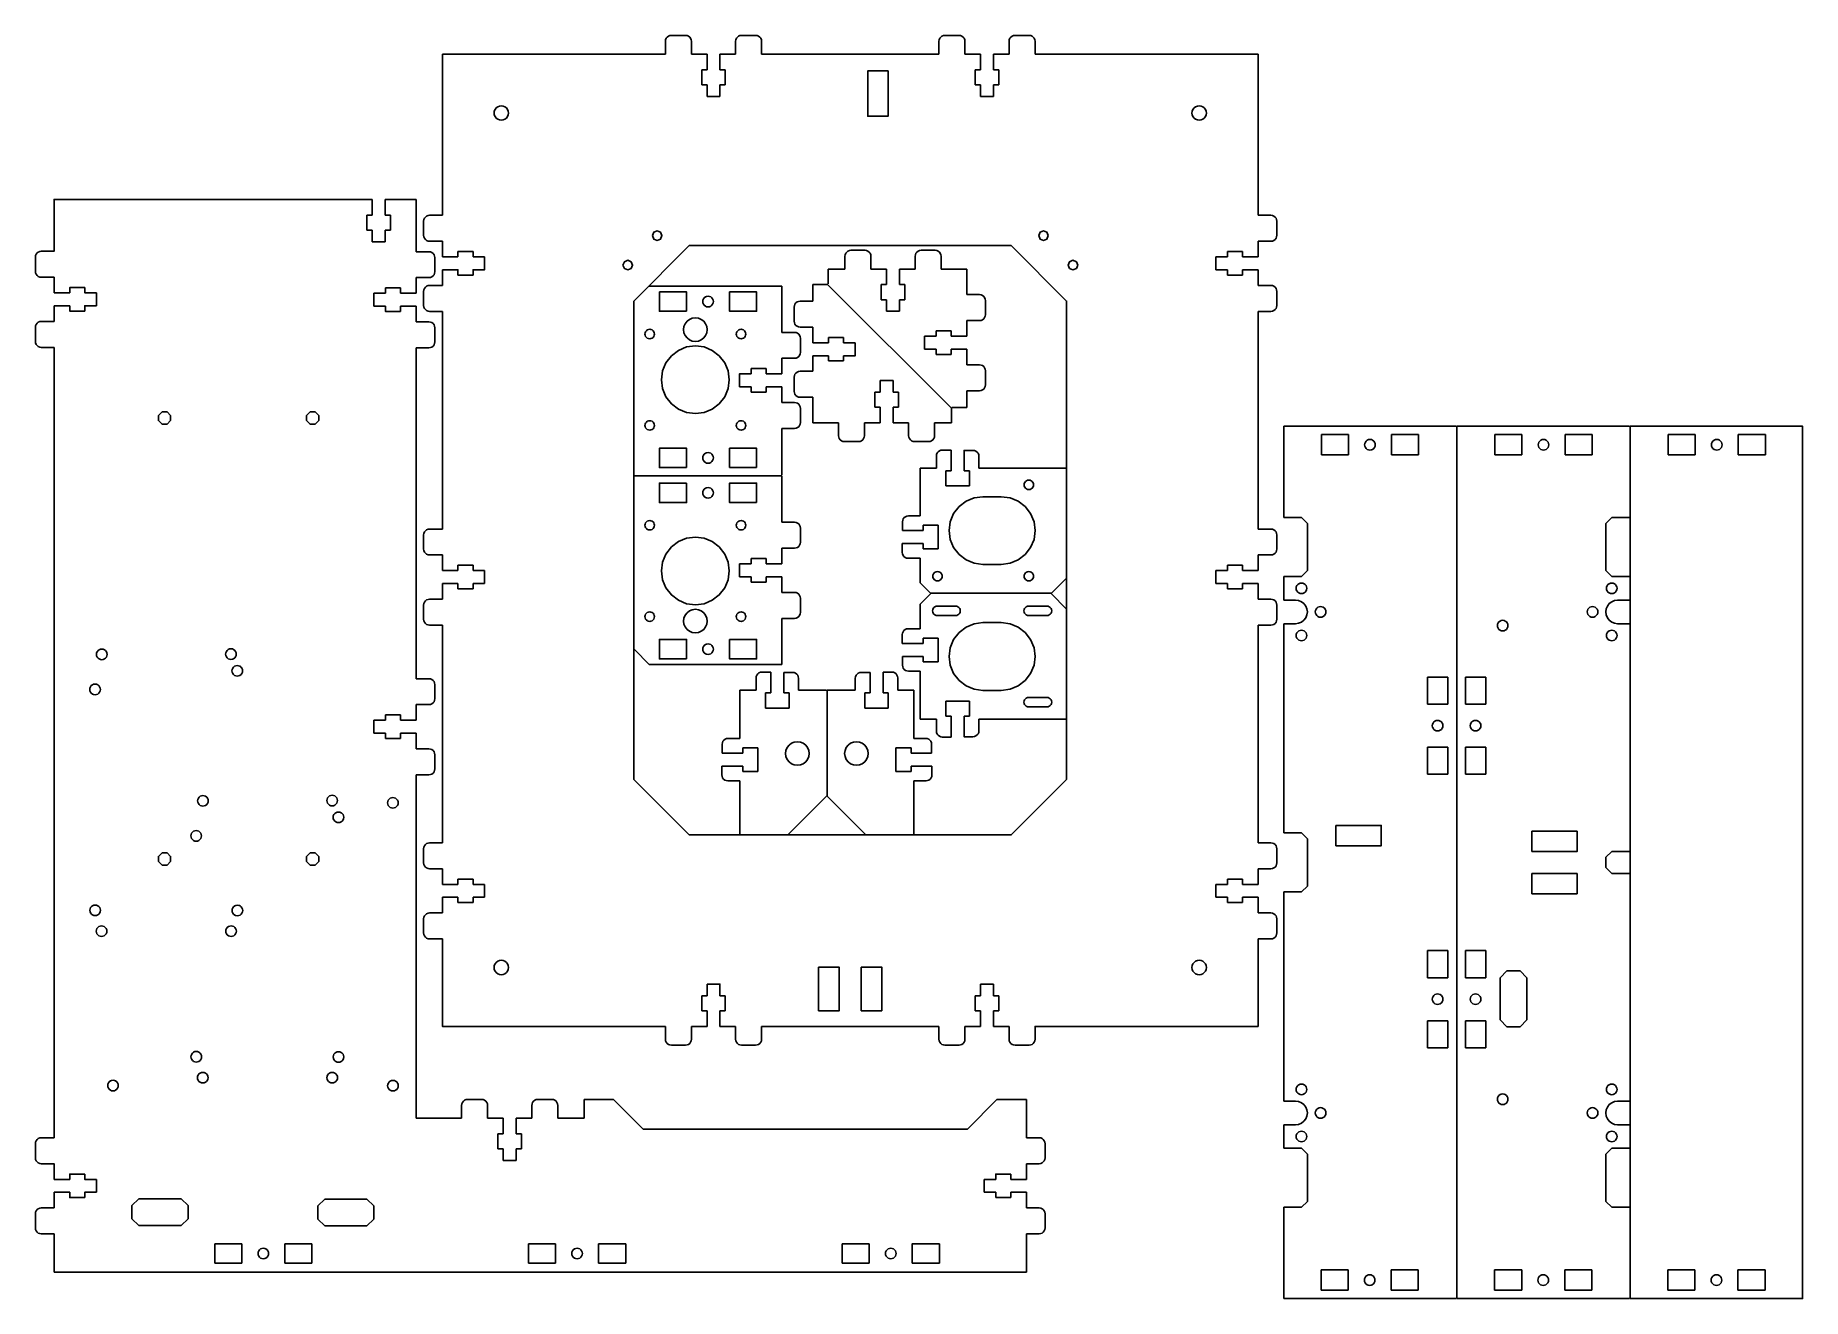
# Model space of a CAD drawing. Extents: x 5 to 605, y 13 to 442.
import ezdxf

# ---------------------------------------------------------------- set-up
doc = ezdxf.new("R2010")
doc.units = 0
doc.layers.add('Layer_1', color=7, linetype='CONTINUOUS')

msp = doc.modelspace()

# ---------------------------------------------------------------- linework, layer by layer
at = {"layer": 'Layer_1', "color": 7}
for points in [[(220.774232, 441.695024), (220.256608, 441.626865), (219.774234, 441.42708), (219.360016, 441.109244), (219.042178, 440.695026), (218.842392, 440.212652), (218.774236, 439.695028)], [(218.774236, 435.345024), (218.774236, 439.695028)], [(220.774232, 441.695024), (225.574239, 441.695024)], [(225.574239, 441.695024), (226.091863, 441.626865), (226.574237, 441.42708), (226.988426, 441.109244), (227.306293, 440.695026), (227.506078, 440.212652)], [(227.506078, 440.212652), (227.574235, 439.695028)], [(227.574235, 439.695028), (227.574235, 435.345024)], [(242.574233, 439.695028), (242.642334, 440.212652), (242.842175, 440.695026), (243.159986, 441.109244), (243.574231, 441.42708), (244.056577, 441.626865)], [(242.574233, 435.345024), (242.574233, 439.695028)], [(244.056577, 441.626865), (244.574229, 441.695024)], [(244.574229, 441.695024), (249.374208, 441.695024)], [(251.374233, 439.695028), (251.306076, 440.212652), (251.106263, 440.695026), (250.788424, 441.109244), (250.374206, 441.42708), (249.89186, 441.626865), (249.374208, 441.695024)], [(251.374233, 439.695028), (251.374233, 435.345024)], [(313.574204, 441.695024), (313.056552, 441.626865), (312.574178, 441.42708), (312.159989, 441.109244), (311.84215, 440.695026), (311.642337, 440.212652), (311.57418, 439.695028)], [(311.57418, 435.345024), (311.57418, 439.695028)], [(313.574204, 441.695024), (318.374183, 441.695024)], [(320.374179, 439.695028), (320.306051, 440.212652), (320.106238, 440.695026), (319.788399, 441.109244), (319.374181, 441.42708), (318.891835, 441.626865), (318.374183, 441.695024)], [(320.374179, 439.695028), (320.374179, 435.345024)], [(337.374174, 441.695024), (336.85655, 441.626865), (336.374176, 441.42708), (335.959958, 441.109244), (335.642119, 440.695026), (335.442334, 440.212652), (335.374178, 439.695028)], [(335.374178, 435.345024), (335.374178, 439.695028)], [(337.374174, 441.695024), (342.174181, 441.695024)], [(344.174177, 439.695028), (344.10602, 440.212652), (343.906235, 440.695026), (343.588396, 441.109244), (343.174179, 441.42708), (342.691805, 441.626865), (342.174181, 441.695024)], [(344.174177, 439.695028), (344.174177, 435.345024)], [(143.074221, 435.345024), (218.774236, 435.345024)], [(143.074221, 380.645052), (143.074221, 435.345024)], [(227.574235, 435.345024), (232.874227, 435.345024)], [(232.874227, 435.345024), (232.874227, 430.045032)], [(237.274241, 435.345024), (242.574233, 435.345024)], [(237.274241, 430.045032), (237.274241, 435.345024)], [(251.374233, 435.345024), (311.57418, 435.345024)], [(320.374179, 435.345024), (325.674172, 435.345024)], [(325.674172, 435.345024), (325.674172, 430.045032)], [(330.074185, 430.045032), (330.074185, 435.345024)], [(330.074185, 435.345024), (335.374178, 435.345024)], [(344.174177, 435.345024), (419.874164, 435.345024)], [(419.874164, 435.345024), (419.874164, 380.645052)], [(231.074214, 430.045032), (231.074214, 424.94502)], [(232.874227, 430.045032), (231.074214, 430.045032)], [(239.074226, 430.045032), (237.274241, 430.045032)], [(239.074226, 424.94502), (239.074226, 430.045032)], [(294.324193, 429.645036), (294.324193, 414.245047), (287.424199, 414.245047), (287.424199, 429.645036), (294.324193, 429.645036)], [(323.874186, 430.045032), (323.874186, 424.94502)], [(325.674172, 430.045032), (323.874186, 430.045032)], [(331.87417, 430.045032), (330.074185, 430.045032)], [(331.87417, 424.94502), (331.87417, 430.045032)], [(231.074214, 424.94502), (232.874227, 424.94502)], [(232.874227, 424.94502), (232.874227, 420.99504)], [(232.874227, 420.99504), (237.274241, 420.99504)], [(237.274241, 420.99504), (237.274241, 424.94502)], [(237.274241, 424.94502), (239.074226, 424.94502)], [(323.874186, 424.94502), (325.674172, 424.94502)], [(325.674172, 424.94502), (325.674172, 420.99504)], [(325.674172, 420.99504), (330.074185, 420.99504)], [(330.074185, 420.99504), (330.074185, 424.94502)], [(330.074185, 424.94502), (331.87417, 424.94502)], [(160.95249, 416.570022), (160.707747, 415.979133), (160.624266, 415.345036)], [(160.624266, 415.345036), (160.707747, 414.710911)], [(160.707747, 414.710911), (160.95249, 414.120022)], [(161.849252, 413.223261), (162.44014, 412.978518), (163.074265, 412.895037), (163.708362, 412.978518), (164.299251, 413.223261), (164.806658, 413.612615), (165.196012, 414.120022), (165.440783, 414.710911), (165.524265, 415.345036), (165.440783, 415.979133), (165.196012, 416.570022), (164.806658, 417.077429), (164.299251, 417.466783), (163.708362, 417.711554), (163.074265, 417.795035), (162.44014, 417.711554), (161.849252, 417.466783), (161.341844, 417.077429), (160.95249, 416.570022)], [(160.95249, 414.120022), (161.341844, 413.612615)], [(397.424148, 415.345036), (397.507629, 414.710911), (397.752401, 414.120022), (398.141754, 413.612615), (398.649162, 413.223261), (399.24005, 412.978518), (399.874147, 412.895037), (400.508272, 412.978518), (401.099161, 413.223261), (401.606568, 413.612615), (401.995922, 414.120022), (402.240665, 414.710911), (402.324147, 415.345036), (402.240665, 415.979133), (401.995922, 416.570022), (401.606568, 417.077429), (401.099161, 417.466783), (400.508272, 417.711554), (399.874147, 417.795035)], [(397.507629, 415.979133), (397.424148, 415.345036)], [(397.752401, 416.570022), (397.507629, 415.979133)], [(398.141754, 417.077429), (397.752401, 416.570022)], [(398.649162, 417.466783), (398.141754, 417.077429)], [(399.24005, 417.711554), (398.649162, 417.466783)], [(399.874147, 417.795035), (399.24005, 417.711554)], [(161.341844, 413.612615), (161.849252, 413.223261)], [(119.222514, 386.016934), (11.322558, 386.016937), (11.322558, 368.439341), (11.322558, 368.439341), (11.322558, 368.439341)], [(117.422504, 380.716936), (119.222514, 380.716936), (119.222514, 386.016934)], [(123.622503, 386.016934), (123.622503, 380.716936)], [(134.222513, 386.016934), (123.622503, 386.016934)], [(134.222513, 368.284293), (134.222513, 386.016934)], [(117.422504, 375.616938), (117.422504, 380.716936)], [(123.622503, 380.716936), (125.422516, 380.716936)], [(125.422516, 380.716936), (125.422516, 375.616938)], [(136.724221, 378.645056), (136.792377, 379.16268), (136.992191, 379.645054), (137.310029, 380.059271), (137.724219, 380.377082), (138.206593, 380.576895)], [(136.724221, 373.845049), (136.724221, 378.645056)], [(138.206593, 380.576895), (138.724217, 380.645052)], [(138.724217, 380.645052), (143.074221, 380.645052)], [(419.874164, 380.645052), (424.22414, 380.645052)], [(424.22414, 380.645052), (424.741792, 380.576895), (425.224138, 380.377082), (425.638355, 380.059243), (425.956194, 379.645054), (426.156007, 379.16268)], [(426.156007, 379.16268), (426.224164, 378.645028)], [(426.224164, 378.645028), (426.224164, 373.845049)], [(119.222514, 375.616938), (117.422504, 375.616938)], [(119.222514, 371.666941), (119.222514, 375.616938)], [(123.622503, 375.616938), (123.622503, 371.666941)], [(125.422516, 375.616938), (123.622503, 375.616938)], [(136.724221, 373.845049), (136.792377, 373.327425), (136.992191, 372.845051), (137.310029, 372.430833), (137.724219, 372.112994), (138.206593, 371.913209), (138.724217, 371.845053)], [(143.074221, 371.845053), (138.724217, 371.845053)], [(143.074221, 366.54506), (143.074221, 371.845053)], [(214.343304, 373.741021), (214.8193, 374.889016), (215.967296, 375.365012), (217.115291, 374.889016), (217.591287, 373.741021), (217.115291, 372.593025), (215.967296, 372.117029), (214.8193, 372.593025), (214.343304, 373.741021)], [(348.670987, 373.741021), (348.194991, 374.889016), (347.046996, 375.365012), (345.899001, 374.889016), (345.423005, 373.741021), (345.899001, 372.593025), (347.046996, 372.117029), (348.194991, 372.593025), (348.670987, 373.741021)], [(419.874164, 371.845053), (419.874164, 366.54506)], [(424.22414, 371.845053), (419.874164, 371.845053)], [(424.22414, 371.845053), (424.741792, 371.913181), (425.224138, 372.112994), (425.638355, 372.430833), (425.956194, 372.845051), (426.156007, 373.327397), (426.224164, 373.845049)], [(6.972526, 368.439341), (6.454874, 368.371184), (5.972528, 368.171399), (5.55831, 367.85356), (5.240472, 367.439343), (5.040686, 366.956969), (4.97253, 366.439345)], [(4.97253, 361.639337), (4.97253, 366.439345)], [(6.972526, 368.439341), (11.322558, 368.439341)], [(123.622503, 371.666941), (119.222514, 371.666941)], [(134.222513, 368.284293), (138.52251, 368.284293)], [(138.52251, 368.284293), (139.040162, 368.216145), (139.522536, 368.016346), (139.936722, 367.69851), (140.254564, 367.284298), (140.454374, 366.801935)], [(140.454374, 366.801935), (140.522534, 366.284297)], [(140.522534, 366.284297), (140.522534, 361.484299)], [(148.374269, 366.54506), (143.074221, 366.54506)], [(153.474251, 368.345045), (148.374269, 368.345045)], [(148.374269, 368.345045), (148.374269, 366.54506)], [(153.474251, 366.54506), (153.474251, 368.345045)], [(157.424261, 366.54506), (153.474251, 366.54506)], [(153.474251, 360.345061), (153.474251, 362.145047), (157.424261, 362.145047), (157.424261, 366.54506)], [(208.07426, 351.558242), (208.07426, 189.23193), (226.86106, 170.445131), (336.087353, 170.445131), (354.874153, 189.23193), (354.874153, 351.558242), (336.087353, 370.345041), (226.86106, 370.345041), (208.07426, 351.558242)], [(279.687873, 366.767626), (279.756004, 367.285264), (279.955816, 367.767623), (280.273656, 368.181838), (280.687873, 368.499676), (281.170218, 368.699478), (281.68787, 368.767627)], [(279.687873, 366.767626), (279.687875, 362.417628)], [(286.487851, 368.767625), (281.68787, 368.767627)], [(286.487851, 368.767625), (287.005503, 368.699476), (287.487849, 368.499674), (287.902064, 368.181838), (288.219903, 367.767623), (288.419716, 367.285264), (288.487846, 366.767626)], [(288.487844, 362.417628), (288.487846, 366.767626)], [(303.556001, 367.285264), (303.487843, 366.767626)], [(303.487843, 366.767626), (303.487845, 362.417628)], [(305.48784, 368.767627), (304.970216, 368.699478), (304.487843, 368.499676), (304.073625, 368.181838), (303.755814, 367.767623), (303.556001, 367.285264)], [(310.287849, 368.767625), (305.48784, 368.767627)], [(310.287849, 368.767625), (310.805501, 368.699476), (311.287846, 368.499674), (311.702061, 368.181838), (312.019901, 367.767623), (312.219685, 367.285264), (312.287844, 366.767626)], [(312.287842, 362.417628), (312.287844, 366.767626)], [(405.524152, 366.54506), (405.524152, 362.145047)], [(409.474162, 366.54506), (405.524152, 366.54506)], [(409.474162, 368.345045), (409.474162, 366.54506)], [(414.574143, 368.345045), (409.474162, 368.345045)], [(414.574143, 366.54506), (414.574143, 368.345045)], [(419.874164, 366.54506), (414.574143, 366.54506)], [(5.040686, 361.121714), (4.97253, 361.639337)], [(6.972526, 359.639341), (6.454874, 359.707498), (5.972528, 359.907283), (5.55831, 360.225122), (5.240472, 360.639339), (5.040686, 361.121714)], [(138.52251, 359.484297), (139.040162, 359.552448), (139.522536, 359.752247), (139.936722, 360.070086), (140.254564, 360.484298), (140.454374, 360.966661), (140.522534, 361.484299)], [(143.074221, 356.845054), (143.074221, 362.145047)], [(143.074221, 362.145047), (148.374269, 362.145047), (148.374269, 360.345061)], [(148.374269, 360.345061), (153.474251, 360.345061)], [(204.343304, 363.741021), (204.8193, 364.889016), (205.967296, 365.365012), (207.115291, 364.889016), (207.591287, 363.741021), (207.115291, 362.593026), (205.967296, 362.11703), (204.8193, 362.593026), (204.343304, 363.741021)], [(273.994888, 362.417628), (273.994888, 357.413629)], [(273.994888, 362.417628), (279.687875, 362.417628)], [(293.787867, 362.417628), (288.487844, 362.417628)], [(293.787865, 357.11763), (293.787867, 362.417628)], [(298.187852, 362.41763), (298.187852, 357.11763)], [(303.487845, 362.417628), (298.187852, 362.41763)], [(312.287842, 362.417628), (320.98785, 362.417628)], [(320.98785, 362.417628), (320.98785, 353.717631)], [(358.670987, 363.741021), (358.194991, 364.889016), (357.046996, 365.365012), (355.899, 364.889016), (355.423004, 363.741021), (355.899, 362.593026), (357.046996, 362.11703), (358.194991, 362.593026), (358.670987, 363.741021)], [(405.524152, 362.145047), (409.474162, 362.145047)], [(409.474162, 362.145047), (409.474162, 360.345061)], [(409.474162, 360.345061), (414.574143, 360.345061)], [(414.574143, 360.345061), (414.574143, 362.145047)], [(414.574143, 362.145047), (419.874164, 362.145047)], [(419.874164, 362.145047), (419.874164, 356.845054)], [(11.322558, 354.339349), (11.322558, 359.639341), (6.972526, 359.639341)], [(16.62255, 354.339349), (11.322558, 354.339349)], [(21.72256, 356.139334), (16.62255, 356.139334), (16.62255, 354.339349)], [(25.672542, 354.339349), (21.72256, 354.339349), (21.72256, 356.139334)], [(25.672542, 349.939335), (25.672542, 354.339349)], [(119.8725, 354.18431), (119.8725, 349.784302)], [(123.822514, 354.18431), (119.8725, 354.18431)], [(123.822514, 355.984304), (123.822514, 354.18431)], [(128.92252, 355.984304), (123.822514, 355.984304)], [(128.92252, 354.18431), (128.92252, 355.984304)], [(134.222513, 354.18431), (128.92252, 354.18431)], [(134.222513, 359.484297), (134.222513, 354.18431)], [(138.52251, 359.484297), (134.222513, 359.484297)], [(136.724221, 354.845058), (136.792377, 355.362682), (136.992191, 355.845056), (137.310029, 356.259274), (137.724219, 356.577113), (138.206593, 356.776898)], [(136.724221, 350.045051), (136.724221, 354.845058)], [(138.206593, 356.776898), (138.724217, 356.845054)], [(138.724217, 356.845054), (143.074221, 356.845054)], [(258.215215, 356.555201), (213.21522, 356.555201)], [(225.91522, 348.075213), (216.715227, 348.075213), (216.715227, 354.675214)], [(216.715227, 354.675214), (225.91522, 354.675214), (225.91522, 348.075213)], [(240.515225, 354.675214), (249.715218, 354.675214), (249.715218, 348.075213), (240.515225, 348.075213), (240.515225, 354.675214)], [(258.215215, 340.930216), (258.215215, 356.555201)], [(268.791639, 357.214353), (273.792899, 357.214353)], [(268.791639, 351.517235), (268.791639, 357.214353)], [(315.784573, 315.221254), (273.792985, 357.214439)], [(291.987853, 357.117628), (293.787865, 357.11763)], [(291.987853, 352.017633), (291.987853, 357.117628)], [(298.187852, 357.11763), (299.987866, 357.11763)], [(299.987866, 357.11763), (299.987866, 352.017631)], [(419.874164, 356.845054), (424.22414, 356.845054)], [(426.224164, 354.845058), (426.156007, 355.362682), (425.956194, 355.845056), (425.638355, 356.259274), (425.224138, 356.577113), (424.741792, 356.776898), (424.22414, 356.845054)], [(426.224164, 354.845058), (426.224164, 350.045051)], [(11.322558, 349.939335), (16.62255, 349.939335)], [(11.322558, 344.639343), (11.322558, 349.939335)], [(16.62255, 349.939335), (16.62255, 348.13935), (21.72256, 348.13935)], [(21.72256, 348.13935), (21.72256, 349.939335), (25.672542, 349.939335)], [(119.8725, 349.784302), (123.822514, 349.784302)], [(123.822514, 349.784302), (123.822514, 347.984303), (128.92252, 347.984303)], [(128.92252, 349.784302), (134.222513, 349.784302)], [(128.92252, 347.984303), (128.92252, 349.784302)], [(134.222513, 349.784302), (134.222513, 344.484307)], [(136.792377, 349.527427), (136.724221, 350.045051)], [(138.724217, 348.045055), (138.206593, 348.113212), (137.724219, 348.312997), (137.310029, 348.630835), (136.992191, 349.045053), (136.792377, 349.527427)], [(143.074221, 348.045055), (138.724217, 348.045055)], [(143.074221, 274.1951), (143.074221, 348.045055)], [(232.314355, 349.814871), (231.941201, 350.101202), (231.654886, 350.474348), (231.474885, 350.908894), (231.413502, 351.375215), (231.474885, 351.841534)], [(231.474885, 351.841534), (231.654886, 352.276077)], [(231.654886, 352.276077), (231.941201, 352.649223)], [(231.941201, 352.649223), (232.314355, 352.935554)], [(232.314355, 352.935554), (232.748892, 353.115547)], [(232.748892, 349.634878), (232.314355, 349.814871)], [(232.748892, 353.115547), (233.215236, 353.176939)], [(233.681552, 349.634878), (233.215236, 349.573489), (232.748892, 349.634878)], [(233.215236, 353.176939), (233.681552, 353.115547)], [(233.681552, 353.115547), (234.11609, 352.935554)], [(234.11609, 349.814871), (233.681552, 349.634878)], [(234.11609, 352.935554), (234.489244, 352.649223)], [(234.775558, 352.276077), (234.95556, 351.841534), (235.016943, 351.375215), (234.95556, 350.908894), (234.775558, 350.474348), (234.489244, 350.101202), (234.11609, 349.814871)], [(234.489244, 352.649223), (234.775558, 352.276077)], [(262.441638, 349.517234), (262.509796, 350.034872), (262.709581, 350.517231), (263.02742, 350.931447), (263.441636, 351.249286), (263.924011, 351.449086), (264.441635, 351.517235)], [(262.441638, 349.517234), (262.441638, 344.717239)], [(268.791639, 351.517235), (264.441635, 351.517235)], [(293.787865, 352.017631), (291.987853, 352.017633)], [(293.787867, 348.067629), (293.787865, 352.017631)], [(298.187852, 348.067631), (293.787867, 348.067629)], [(298.187852, 352.017631), (298.187852, 348.067631)], [(299.987866, 352.017631), (298.187852, 352.017631)], [(325.337856, 353.71763), (320.98785, 353.717631)], [(325.337856, 353.71763), (325.855479, 353.649478), (326.337855, 353.449681), (326.752071, 353.131841), (327.06991, 352.717629), (327.269695, 352.235266), (327.337852, 351.717629)], [(327.337853, 346.917633), (327.337852, 351.717629)], [(419.874164, 348.045055), (419.874164, 274.195072)], [(424.22414, 348.045055), (419.874164, 348.045055)], [(424.22414, 348.045055), (424.741792, 348.113212), (425.224138, 348.312997), (425.638355, 348.630835), (425.956194, 349.045053), (426.156007, 349.527427), (426.224164, 350.045051)], [(6.972526, 344.639343), (6.454874, 344.571187), (5.972528, 344.371401), (5.55831, 344.053563), (5.240472, 343.639345), (5.040686, 343.156999), (4.97253, 342.639347)], [(4.97253, 337.839348), (4.97253, 342.639347)], [(6.972526, 344.639343), (11.322558, 344.639343)], [(134.222513, 344.484307), (138.52251, 344.484307)], [(138.52251, 344.484307), (139.040162, 344.416156), (139.522536, 344.216354), (139.936722, 343.898518), (140.254564, 343.484306), (140.454374, 343.001943)], [(140.454374, 343.001943), (140.522534, 342.484306)], [(140.522534, 342.484306), (140.522534, 337.684324)], [(212.615244, 341.740857), (213.001126, 341.900699)], [(213.001126, 341.900699), (213.415231, 341.955216)], [(213.415231, 341.955216), (213.829336, 341.900699)], [(213.829336, 341.900699), (214.215218, 341.740857)], [(224.915222, 341.855216), (225.051535, 342.890492)], [(225.051535, 340.819935), (224.915222, 341.855216)], [(225.051535, 342.890492), (225.451134, 343.855215)], [(225.451134, 343.855215), (226.086811, 344.683642)], [(226.086811, 344.683642), (226.915218, 345.319316)], [(226.915218, 345.319316), (227.879966, 345.718915)], [(227.879966, 345.718915), (228.915214, 345.855214)], [(228.915214, 345.855214), (229.950518, 345.718915)], [(229.950518, 345.718915), (230.915238, 345.319316)], [(230.915238, 345.319316), (231.743645, 344.683642)], [(231.743645, 344.683642), (232.379322, 343.855215)], [(232.379322, 343.855215), (232.778921, 342.890492), (232.915234, 341.855216), (232.778921, 340.819935)], [(243.615238, 341.740857), (244.001121, 341.900699)], [(244.001121, 341.900699), (244.415225, 341.955216)], [(244.415225, 341.955216), (244.82933, 341.900699)], [(244.82933, 341.900699), (245.215212, 341.740857)], [(264.441635, 342.717238), (263.924011, 342.785386), (263.441636, 342.985187), (263.02742, 343.303026), (262.709581, 343.717238), (262.509796, 344.199601), (262.441638, 344.717239)], [(264.441635, 342.717238), (268.791639, 342.717238)], [(268.791639, 342.717238), (268.791639, 337.417243)], [(320.987851, 344.917633), (325.337856, 344.917633)], [(320.987853, 339.617637), (320.987851, 344.917633)], [(325.337856, 344.917633), (325.855479, 344.985782), (326.337854, 345.185584), (326.752072, 345.50342), (327.069911, 345.917635), (327.269696, 346.399998)], [(327.269696, 346.399998), (327.337853, 346.917633)], [(5.040686, 337.321725), (4.97253, 337.839348)], [(6.972526, 335.839352), (6.454874, 335.907509), (5.972528, 336.107322), (5.55831, 336.425133), (5.240472, 336.83935), (5.040686, 337.321725)], [(11.322558, 335.839352), (6.972526, 335.839352)], [(11.322558, 335.839352), (11.322558, 67.667027), (11.322558, 67.667027)], [(138.52251, 335.684299), (139.040162, 335.752456), (139.522536, 335.952269), (139.936722, 336.270108), (140.254564, 336.684326), (140.454374, 337.166672), (140.522534, 337.684324)], [(211.815228, 340.355214), (211.869754, 340.769324)], [(211.869754, 339.941106), (211.815228, 340.355214)], [(211.869754, 340.769324), (212.029604, 341.155215)], [(212.029604, 339.555215), (211.869754, 339.941106)], [(212.029604, 341.155215), (212.283858, 341.486586)], [(212.283858, 339.223844), (212.029604, 339.555215)], [(212.283858, 341.486586), (212.615244, 341.740857)], [(213.829336, 338.809731), (213.415231, 338.755217), (213.001126, 338.809731), (212.615244, 338.969576), (212.283858, 339.223844)], [(214.215218, 338.969576), (213.829336, 338.809731)], [(214.215218, 341.740857), (214.546603, 341.486586)], [(214.960708, 339.941106), (214.800886, 339.555215), (214.546603, 339.223844), (214.215218, 338.969576)], [(214.546603, 341.486586), (214.800886, 341.155215)], [(214.800886, 341.155215), (214.960708, 340.769324)], [(214.960708, 340.769324), (215.015233, 340.355214)], [(215.015233, 340.355214), (214.960708, 339.941106)], [(223.165218, 334.814508), (225.938814, 335.963362)], [(226.086811, 339.026788), (225.451134, 339.855212), (225.051535, 340.819935)], [(225.938814, 335.963362), (228.915214, 336.355216)], [(226.915218, 338.391111), (226.086811, 339.026788)], [(227.879966, 337.991512), (226.915218, 338.391111)], [(228.915214, 337.855216), (227.879966, 337.991512)], [(229.950518, 337.991512), (228.915214, 337.855216)], [(228.915214, 336.355216), (231.891642, 335.963362)], [(230.915238, 338.391111), (229.950518, 337.991512)], [(231.743645, 339.026788), (230.915238, 338.391111)], [(232.379322, 339.855212), (231.743645, 339.026788)], [(231.891642, 335.963362), (234.665238, 334.814508)], [(232.778921, 340.819935), (232.379322, 339.855212)], [(242.815223, 340.355214), (242.869748, 340.769324), (243.029571, 341.155215)], [(242.869748, 339.941106), (242.815223, 340.355214)], [(243.029571, 339.555215), (242.869748, 339.941106)], [(243.029571, 341.155215), (243.283853, 341.486586)], [(243.283853, 339.223844), (243.029571, 339.555215)], [(243.283853, 341.486586), (243.615238, 341.740857)], [(244.001121, 338.809731), (243.615238, 338.969576), (243.283853, 339.223844)], [(244.415225, 338.755217), (244.001121, 338.809731)], [(244.82933, 338.809731), (244.415225, 338.755217)], [(245.215212, 338.969576), (244.82933, 338.809731)], [(245.215212, 341.740857), (245.546598, 341.486586), (245.800852, 341.155215)], [(245.546598, 339.223844), (245.215212, 338.969576)], [(245.800852, 339.555215), (245.546598, 339.223844)], [(245.800852, 341.155215), (245.960702, 340.769324)], [(245.960702, 339.941106), (245.800852, 339.555215)], [(245.960702, 340.769324), (246.015228, 340.355214)], [(246.015228, 340.355214), (245.960702, 339.941106)], [(262.565219, 340.930216), (258.215215, 340.930216)], [(262.565219, 340.930216), (263.082842, 340.862068), (263.565217, 340.662266), (263.979434, 340.34443), (264.297273, 339.930218), (264.497058, 339.447855), (264.565215, 338.930217)], [(264.565215, 334.130221), (264.565215, 338.930217)], [(268.791639, 337.417243), (274.091633, 337.417245)], [(274.091633, 337.417245), (274.091633, 339.217243)], [(274.091633, 339.217243), (279.19164, 339.217243)], [(279.19164, 339.217243), (279.19164, 337.417245)], [(283.141623, 337.417245), (283.141623, 333.017242), (279.19164, 333.017242)], [(279.19164, 337.417245), (283.141623, 337.417245)], [(306.637868, 339.617635), (310.587851, 339.617636)], [(306.637868, 335.217633), (306.637868, 339.617635)], [(310.587851, 341.417634), (315.687861, 341.417636)], [(310.587851, 339.617636), (310.587851, 341.417634)], [(315.687861, 341.417636), (315.687859, 339.617635)], [(315.687859, 339.617635), (320.987853, 339.617637)], [(138.52251, 335.684299), (134.222513, 335.684299)], [(134.222513, 335.684299), (134.222513, 223.416977)], [(217.807088, 327.831639), (218.95593, 330.605215)], [(218.95593, 330.605215), (220.783489, 332.986942)], [(220.783489, 332.986942), (223.165218, 334.814508)], [(234.665238, 334.814508), (237.046968, 332.986942)], [(237.046968, 332.986942), (238.874526, 330.605215)], [(238.874526, 330.605215), (240.023368, 327.831639)], [(258.215215, 332.130222), (262.565219, 332.130222)], [(258.215215, 326.830222), (258.215215, 332.130222)], [(262.565219, 332.130222), (263.082842, 332.198368), (263.565217, 332.398167), (263.979434, 332.716008), (264.297273, 333.130223), (264.497058, 333.612583)], [(264.497058, 333.612583), (264.565215, 334.130221)], [(274.091633, 333.017242), (268.791639, 333.01724)], [(268.791639, 333.01724), (268.791639, 327.717237)], [(274.091631, 331.217242), (274.091633, 333.017242)], [(279.191642, 331.217242), (274.091631, 331.217242)], [(279.19164, 333.017242), (279.191642, 331.217242)], [(310.587851, 335.217634), (306.637868, 335.217633)], [(310.587851, 333.417635), (310.587851, 335.217634)], [(315.687859, 333.417634), (310.587851, 333.417635)], [(320.987853, 335.217634), (315.687859, 335.217633)], [(315.687859, 335.217633), (315.687859, 333.417634)], [(320.987851, 329.91764), (320.987853, 335.217634)], [(325.337855, 329.91764), (320.987851, 329.91764)], [(325.337855, 329.91764), (325.855479, 329.849492), (326.337855, 329.649692), (326.752071, 329.331855), (327.06991, 328.91764), (327.269695, 328.435277), (327.337852, 327.91764)], [(217.415223, 324.855222), (217.807088, 327.831639)], [(223.165218, 314.895933), (220.783489, 316.723494), (218.95593, 319.105221), (217.807088, 321.878802), (217.415223, 324.855222)], [(240.023368, 327.831639), (240.415233, 324.855222)], [(240.415233, 324.855222), (240.023368, 321.878802)], [(243.865231, 322.430219), (243.865231, 326.830222), (247.815213, 326.830222)], [(247.815213, 326.830222), (247.815213, 328.630221)], [(247.815213, 328.630221), (252.915222, 328.630221)], [(252.915222, 328.630221), (252.915222, 326.830222)], [(252.915222, 326.830222), (258.215215, 326.830222)], [(262.441638, 325.71724), (262.509796, 326.234894), (262.709581, 326.717238), (263.02742, 327.131457), (263.441638, 327.449294), (263.924011, 327.649109), (264.441635, 327.717237)], [(262.441638, 325.71724), (262.441638, 320.917261)], [(268.791639, 327.717237), (264.441635, 327.717237)], [(291.591611, 324.567243), (295.991623, 324.567241)], [(291.591611, 320.61726), (291.591611, 324.567243)], [(295.991623, 324.567241), (295.991625, 320.61726)], [(327.337851, 323.117638), (327.337852, 327.91764)], [(238.874526, 319.105221), (237.046968, 316.723494)], [(240.023368, 321.878802), (238.874526, 319.105221)], [(247.815213, 322.430219), (243.865231, 322.430219)], [(247.815213, 320.63022), (247.815213, 322.430219)], [(252.915222, 320.63022), (247.815213, 320.63022)], [(258.215215, 322.430219), (252.915222, 322.430219)], [(252.915222, 322.430219), (252.915222, 320.63022)], [(258.215215, 317.130227), (258.215215, 322.430219)], [(262.441638, 320.917261), (262.509794, 320.399609), (262.709581, 319.917236), (263.027418, 319.503047), (263.441638, 319.185207), (263.924011, 318.985393)], [(263.924011, 318.985393), (264.441635, 318.917237)], [(264.441635, 318.917237), (268.791639, 318.917237)], [(268.791639, 310.217256), (268.791639, 318.917237)], [(289.791625, 320.617259), (291.591639, 320.61726)], [(289.791626, 315.517251), (289.791625, 320.617259)], [(295.991625, 320.61726), (297.791637, 320.617258)], [(297.791637, 320.617258), (297.791638, 315.51725)], [(320.987852, 321.117643), (320.987853, 315.420536)], [(320.987852, 321.117643), (325.337856, 321.117643)], [(327.337851, 323.117638), (327.269695, 322.600014), (327.069911, 322.117641), (326.752071, 321.703423), (326.337855, 321.385585), (325.85548, 321.185799), (325.337856, 321.117643)], [(50.878006, 310.983957), (50.878006, 312.696679), (49.666596, 313.90744), (47.953845, 313.90744), (46.74314, 312.696001), (46.74314, 310.983251), (47.954579, 309.772518), (49.667301, 309.772518), (50.878063, 310.983957)], [(101.113567, 310.983957), (101.114132, 312.696679), (99.902718, 313.90744), (98.18996, 313.90744), (96.979243, 312.696001), (96.978679, 310.983251), (98.190137, 309.772518), (99.902851, 309.772518), (101.113613, 310.983957)], [(225.938814, 313.747074), (223.165218, 314.895933)], [(228.915214, 313.355225), (225.938814, 313.747074)], [(231.891642, 313.747074), (228.915214, 313.355225)], [(234.665238, 314.895933), (231.891642, 313.747074)], [(237.046968, 316.723494), (234.665238, 314.895933)], [(262.565219, 317.130227), (258.215215, 317.130227)], [(262.565219, 317.130227), (263.082842, 317.062076), (263.565217, 316.862277), (263.979434, 316.544441), (264.297273, 316.130229), (264.497058, 315.647866), (264.565215, 315.130228)], [(264.565215, 310.330232), (264.565215, 315.130228)], [(291.59161, 315.517249), (289.791626, 315.517251)], [(291.59161, 310.217257), (291.59161, 315.517249)], [(297.791638, 315.51725), (295.991624, 315.517249)], [(295.991624, 315.517249), (295.991624, 310.217258)], [(315.784575, 310.217258), (315.784573, 315.221254)], [(320.987853, 315.420536), (315.986564, 315.420536)], [(211.815228, 309.355225), (211.869754, 309.769335)], [(211.869754, 308.941112), (211.815228, 309.355225)], [(211.869754, 309.769335), (212.029604, 310.155226)], [(212.029604, 308.555226), (211.869754, 308.941112)], [(212.029604, 310.155226), (212.283858, 310.486592)], [(212.615244, 307.969584), (212.283858, 308.223855), (212.029604, 308.555226)], [(212.283858, 310.486592), (212.615244, 310.740865)], [(212.615244, 310.740865), (213.001126, 310.900705)], [(213.001126, 307.809745), (212.615244, 307.969584)], [(213.001126, 310.900705), (213.415231, 310.955222), (213.829336, 310.900705), (214.215218, 310.740865)], [(213.415231, 307.755222), (213.001126, 307.809745)], [(213.829336, 307.809745), (213.415231, 307.755222)], [(214.215218, 307.969584), (213.829336, 307.809745)], [(214.215218, 310.740865), (214.546603, 310.486592)], [(214.546603, 308.223855), (214.215218, 307.969584)], [(214.546603, 310.486592), (214.800886, 310.155226)], [(214.800886, 308.555226), (214.546603, 308.223855)], [(214.800886, 310.155226), (214.960708, 309.769335)], [(214.960708, 308.941112), (214.800886, 308.555226)], [(214.960708, 309.769335), (215.015233, 309.355225)], [(215.015233, 309.355225), (214.960708, 308.941112)], [(242.815223, 309.355225), (242.869748, 309.769335)], [(242.869748, 308.941112), (242.815223, 309.355225)], [(242.869748, 309.769335), (243.029571, 310.155226)], [(243.029571, 308.555226), (242.869748, 308.941112)], [(243.029571, 310.155226), (243.283853, 310.486592)], [(243.615238, 307.969584), (243.283853, 308.223855), (243.029571, 308.555226)], [(243.283853, 310.486592), (243.615238, 310.740865)], [(243.615238, 310.740865), (244.001121, 310.900705)], [(244.001121, 307.809745), (243.615238, 307.969584)], [(244.001121, 310.900705), (244.415225, 310.955222)], [(244.415225, 307.755222), (244.001121, 307.809745)], [(244.415225, 310.955222), (244.82933, 310.900705)], [(245.215212, 307.969584), (244.82933, 307.809745), (244.415225, 307.755222)], [(244.82933, 310.900705), (245.215212, 310.740865), (245.546598, 310.486592)], [(245.546598, 308.223855), (245.215212, 307.969584)], [(245.546598, 310.486592), (245.800852, 310.155226)], [(245.800852, 308.555226), (245.546598, 308.223855)], [(245.800852, 310.155226), (245.960702, 309.769335)], [(245.960702, 308.941112), (245.800852, 308.555226)], [(245.960702, 309.769335), (246.015228, 309.355225)], [(246.015228, 309.355225), (245.960702, 308.941112)], [(258.215215, 308.330227), (262.565219, 308.330227)], [(258.215215, 292.555235), (258.215215, 308.330227)], [(262.565219, 308.330227), (263.082842, 308.398381), (263.565217, 308.598178), (263.979434, 308.916019), (264.297273, 309.330231), (264.497058, 309.812594)], [(264.497058, 309.812594), (264.565215, 310.330232)], [(277.491647, 310.217256), (268.791639, 310.217256)], [(277.491647, 310.217256), (277.491647, 305.867253)], [(279.491643, 303.867257), (278.97399, 303.935413), (278.491645, 304.1352), (278.077427, 304.453038), (277.759589, 304.867256), (277.559775, 305.349601), (277.491647, 305.867253)], [(286.291618, 305.867254), (286.22349, 305.349602), (286.023676, 304.867255), (285.705839, 304.453039), (285.29162, 304.135199), (284.809275, 303.935415), (284.291621, 303.867257)], [(286.291618, 310.217258), (291.591638, 310.217257)], [(286.291618, 305.867254), (286.291618, 310.217258)], [(295.991624, 310.217258), (301.291616, 310.217257)], [(301.291616, 310.217257), (301.291616, 305.867253)], [(303.29164, 303.867257), (302.773988, 303.935413), (302.291615, 304.1352), (301.877397, 304.453038), (301.559587, 304.867256), (301.359772, 305.349601), (301.291616, 305.867253)], [(310.091616, 305.867254), (310.023459, 305.349602), (309.823674, 304.867255), (309.505836, 304.453039), (309.091617, 304.135199), (308.609243, 303.935413), (308.091619, 303.867257)], [(310.091616, 305.867254), (310.091616, 310.217258)], [(310.091616, 310.217258), (315.784575, 310.217258)], [(487.063229, 309.08582), (428.563445, 309.08582)], [(428.563445, 309.08582), (428.563445, 278.085834)], [(441.313398, 306.235827), (450.513334, 306.235827)], [(441.313398, 299.33581), (441.313398, 306.235827)], [(450.513334, 306.235827), (450.513334, 299.33581)], [(465.113311, 306.235827), (474.313247, 306.235827)], [(465.113311, 299.33581), (465.113311, 306.235827)], [(474.313247, 306.235827), (474.313247, 299.33581)], [(545.845235, 309.08582), (487.345253, 309.08582)], [(487.345253, 309.08582), (487.345253, 13.085927)], [(500.195255, 299.335816), (500.195255, 306.235827)], [(500.195255, 306.235827), (509.395247, 306.235827)], [(509.395247, 306.235827), (509.395247, 299.335816)], [(523.995252, 306.235827), (533.195245, 306.235827)], [(523.995252, 299.335816), (523.995252, 306.235827)], [(533.195245, 306.235827), (533.195245, 299.335816)], [(546.127457, 309.085831), (546.127457, 13.085927)], [(604.627467, 278.085831), (604.627467, 309.085831), (546.127486, 309.085831)], [(558.977487, 299.335816), (558.977487, 306.235808)], [(558.977487, 306.235808), (568.177451, 306.235808)], [(568.17748, 306.235808), (568.17748, 299.335816)], [(582.777456, 299.335816), (582.777456, 306.235808)], [(582.777456, 306.235808), (591.977449, 306.235808)], [(591.977477, 306.235808), (591.977477, 299.335816)], [(225.91522, 295.035232), (216.715227, 295.035232), (216.715227, 301.635225), (225.91522, 301.635225), (225.91522, 295.035232)], [(231.941201, 299.609242), (232.314355, 299.895565)], [(232.314355, 299.895565), (232.748892, 300.075558)], [(232.748892, 300.075558), (233.215236, 300.136952)], [(233.215236, 300.136952), (233.681552, 300.075558)], [(233.681552, 300.075558), (234.11609, 299.895565)], [(234.11609, 299.895565), (234.489244, 299.609242)], [(240.515225, 295.035232), (240.515225, 301.635225)], [(240.515225, 301.635225), (249.715218, 301.635225), (249.715218, 295.035232)], [(279.491643, 303.867257), (284.291621, 303.867257)], [(303.29164, 303.867257), (308.091619, 303.867257)], [(310.715251, 298.999602), (310.783407, 299.517226), (310.983193, 299.9996), (311.301031, 300.413818), (311.715249, 300.731657), (312.197623, 300.931442), (312.715247, 300.999598)], [(315.715241, 300.999598), (312.715247, 300.999598)], [(315.715241, 293.899593), (315.715241, 300.999598)], [(320.115255, 293.899593), (320.115255, 300.899607), (323.115249, 300.899607)], [(325.115245, 298.899611), (325.047088, 299.417235), (324.847303, 299.899609), (324.529464, 300.313827), (324.115247, 300.631665), (323.632872, 300.83145), (323.115249, 300.899607)], [(456.011616, 302.785838), (456.072999, 303.252154)], [(456.072999, 302.319494), (456.011616, 302.785838)], [(456.072999, 303.252154), (456.253001, 303.686689)], [(456.253001, 301.884954), (456.072999, 302.319494)], [(456.253001, 303.686689), (456.539343, 304.059843)], [(456.539343, 301.5118), (456.253001, 301.884954)], [(456.539343, 304.059843), (456.912469, 304.34616)], [(456.912469, 301.225488), (456.539343, 301.5118)], [(456.912469, 304.34616), (457.347035, 304.526153)], [(457.347035, 301.045484), (456.912469, 301.225488)], [(457.347035, 304.526153), (457.813351, 304.587537)], [(457.813351, 300.984101), (457.347035, 301.045484)], [(457.813351, 304.587537), (458.279638, 304.526153)], [(458.279638, 301.045484), (457.813351, 300.984101)], [(458.279638, 304.526153), (458.714176, 304.34616)], [(458.714176, 301.225488), (458.279638, 301.045484)], [(458.714176, 304.34616), (459.08733, 304.059843)], [(459.08733, 301.5118), (458.714176, 301.225488)], [(459.08733, 304.059843), (459.373645, 303.686689)], [(459.373645, 301.884954), (459.08733, 301.5118)], [(459.373645, 303.686689), (459.553646, 303.252154)], [(459.553646, 302.319494), (459.373645, 301.884954)], [(459.553646, 303.252154), (459.615029, 302.785838)], [(459.615029, 302.785838), (459.553646, 302.319494)], [(514.893529, 302.785807), (514.954912, 303.252151)], [(514.954912, 302.319492), (514.893529, 302.785807)], [(514.954912, 303.252151), (515.134914, 303.686692)], [(515.134914, 301.88496), (514.954912, 302.319492)], [(515.134914, 303.686692), (515.421228, 304.059849)], [(515.421228, 301.511803), (515.134914, 301.88496)], [(515.421228, 304.059849), (515.794382, 304.346158)], [(515.794382, 301.225488), (515.421228, 301.511803)], [(515.794382, 304.346158), (516.22892, 304.526153)], [(516.22892, 301.04549), (515.794382, 301.225488)], [(516.22892, 304.526153), (516.695236, 304.587537)], [(516.695236, 300.984104), (516.22892, 301.04549)], [(516.695236, 304.587537), (517.16158, 304.526153)], [(517.16158, 301.04549), (516.695236, 300.984104)], [(517.16158, 304.526153), (517.596117, 304.346158)], [(517.596117, 301.225488), (517.16158, 301.04549)], [(517.596117, 304.346158), (517.969271, 304.059849)], [(517.969271, 301.511803), (517.596117, 301.225488)], [(517.969271, 304.059849), (518.255586, 303.686692)], [(518.255586, 301.88496), (517.969271, 301.511803)], [(518.255586, 303.686692), (518.435587, 303.252151)], [(518.435587, 302.319492), (518.255586, 301.88496)], [(518.435587, 303.252151), (518.496971, 302.785807)], [(518.496971, 302.785807), (518.435587, 302.319492)], [(573.675761, 302.785807), (573.737145, 303.252151)], [(573.737145, 302.319494), (573.675761, 302.785807)], [(573.737145, 303.252151), (573.917146, 303.686695)], [(573.917146, 301.88496), (573.737145, 302.319494)], [(574.203432, 301.511805), (573.917118, 301.88496)], [(573.917146, 303.686695), (574.20346, 304.059849)], [(574.203432, 304.059849), (574.576615, 304.34616)], [(574.576615, 301.225485), (574.203432, 301.511805)], [(574.576615, 304.34616), (575.011124, 304.526165)], [(575.011152, 301.045487), (574.576615, 301.225485)], [(575.011152, 304.526165), (575.477496, 304.587548)], [(575.477496, 300.984104), (575.011152, 301.045487)], [(575.943784, 301.045487), (575.477468, 300.984104)], [(575.477496, 304.587548), (575.943812, 304.526165)], [(575.943784, 304.526165), (576.378321, 304.34616)], [(576.378349, 301.225485), (575.943812, 301.045487)], [(576.378349, 304.34616), (576.751504, 304.059849)], [(576.751504, 301.511805), (576.378349, 301.225485)], [(577.037818, 301.88496), (576.751475, 301.511805)], [(576.751504, 304.059849), (577.037818, 303.686695)], [(577.037818, 303.686695), (577.217819, 303.252151)], [(577.217819, 302.319494), (577.037818, 301.88496)], [(577.217819, 303.252151), (577.279203, 302.785807)], [(577.279203, 302.785807), (577.217819, 302.319494)], [(231.413502, 298.335226), (231.474885, 298.80155)], [(231.474885, 297.868904), (231.413502, 298.335226)], [(231.474885, 298.80155), (231.654886, 299.236088)], [(231.654886, 297.434367), (231.474885, 297.868904)], [(231.654886, 299.236088), (231.941201, 299.609242)], [(231.941201, 297.061212), (231.654886, 297.434367)], [(232.748892, 296.594896), (232.314355, 296.774889), (231.941201, 297.061212)], [(233.215236, 296.533499), (232.748892, 296.594896)], [(233.681552, 296.594896), (233.215236, 296.533499)], [(234.11609, 296.774889), (233.681552, 296.594896)], [(234.489244, 297.061212), (234.11609, 296.774889)], [(234.489244, 299.609242), (234.775558, 299.236088)], [(234.775558, 297.434367), (234.489244, 297.061212)], [(234.775558, 299.236088), (234.95556, 298.80155)], [(234.95556, 297.868904), (234.775558, 297.434367)], [(234.95556, 298.80155), (235.016943, 298.335226)], [(235.016943, 298.335226), (234.95556, 297.868904)], [(249.715218, 295.035232), (240.515225, 295.035232)], [(305.215248, 294.899591), (310.715251, 294.899591)], [(305.215248, 294.899591), (305.215248, 278.659621)], [(310.715251, 298.999602), (310.715251, 294.899591)], [(313.915256, 293.899593), (313.915256, 288.799611)], [(313.915256, 293.899593), (315.715241, 293.899593)], [(320.115255, 293.899593), (321.91524, 293.899593)], [(321.91524, 288.799611), (321.91524, 293.899593)], [(325.115245, 298.899611), (325.115245, 294.899591)], [(325.115245, 294.899591), (354.715247, 294.899591)], [(450.513334, 299.33581), (441.313398, 299.33581)], [(474.313247, 299.33581), (465.113311, 299.33581)], [(509.395247, 299.335816), (500.195255, 299.335816)], [(533.195245, 299.335816), (523.995252, 299.335816)], [(568.17748, 299.335816), (558.977487, 299.335816)], [(591.977477, 299.335816), (582.777484, 299.335816)], [(208.21523, 292.273213), (258.215215, 292.273185)], [(225.91522, 289.793197), (216.715227, 289.793197), (216.715227, 283.19321), (225.91522, 283.19321), (225.91522, 289.793197)], [(234.11609, 284.932865), (234.489244, 285.219193), (234.775558, 285.592342), (234.95556, 286.026885), (235.016943, 286.493206), (234.95556, 286.959525), (234.775558, 287.394068), (234.489244, 287.767217), (234.11609, 288.053545), (233.681552, 288.233538), (233.215236, 288.29493), (232.748892, 288.233538), (232.314355, 288.053545), (231.941201, 287.767217), (231.654886, 287.394068), (231.474885, 286.959525), (231.413502, 286.493206), (231.474885, 286.026885), (231.654886, 285.592342), (231.941201, 285.219193), (232.314355, 284.932865), (232.748892, 284.752872), (233.215236, 284.69148), (233.681552, 284.752872), (234.11609, 284.932865)], [(249.715218, 283.19321), (249.715218, 289.793197), (240.515225, 289.793197), (240.515225, 283.19321), (249.715218, 283.19321)], [(258.215215, 292.273185), (258.215215, 276.498202)], [(321.91524, 288.799611), (313.915256, 288.799611)], [(342.48366, 290.733393), (342.869543, 290.573542), (343.200928, 290.319288), (343.455182, 289.987903), (343.615033, 289.60202), (343.669558, 289.187915), (343.615033, 288.773811), (343.455182, 288.387928), (343.200928, 288.056543), (342.869543, 287.802261), (342.48366, 287.642438), (342.069555, 287.587913), (341.655451, 287.642438), (341.26954, 287.802261), (340.938183, 288.056543), (340.683901, 288.387928), (340.524078, 288.773811), (340.469553, 289.187915), (340.524078, 289.60202), (340.683901, 289.987903), (340.938183, 290.319288), (341.26954, 290.573542), (341.655451, 290.733393), (342.069555, 290.787918), (342.48366, 290.733393)], [(318.383511, 281.811338), (320.765241, 283.638896)], [(320.765241, 283.638896), (323.538836, 284.787738)], [(323.538836, 284.787738), (326.515236, 285.179603)], [(326.515236, 285.179603), (332.715235, 285.179603)], [(332.715235, 285.179603), (335.691663, 284.787738)], [(335.691663, 284.787738), (338.465231, 283.638896)], [(338.465231, 283.638896), (340.84696, 281.811338)], [(214.960708, 275.887318), (214.800886, 276.273206), (214.546603, 276.604577), (214.215218, 276.858848), (213.829336, 277.01869), (213.415231, 277.073207), (213.001126, 277.01869), (212.615244, 276.858848), (212.283858, 276.604577), (212.029604, 276.273206), (211.869754, 275.887318), (211.815228, 275.473207), (211.869754, 275.059097), (212.029604, 274.673206), (212.283858, 274.341838), (212.615244, 274.087567), (213.001126, 273.927725), (213.415231, 273.873208), (213.829336, 273.927725), (214.215218, 274.087567), (214.546603, 274.341838), (214.800886, 274.673206), (214.960708, 275.059097), (215.015233, 275.473207)], [(215.015233, 275.473207), (214.960708, 275.887318)], [(245.215212, 274.087567), (245.546598, 274.341838), (245.800852, 274.673206), (245.960702, 275.059097), (246.015228, 275.473207), (245.960702, 275.887318), (245.800852, 276.273206), (245.546598, 276.604577), (245.215212, 276.858848), (244.82933, 277.01869), (244.415225, 277.073207), (244.001121, 277.01869), (243.61521, 276.858848), (243.283853, 276.604577), (243.029571, 276.273206), (242.869748, 275.887318), (242.815223, 275.473207), (242.869748, 275.059097), (243.029571, 274.673206), (243.283853, 274.341838), (243.61521, 274.087567), (244.001121, 273.927725), (244.415225, 273.873208), (244.82933, 273.927725), (245.215212, 274.087567)], [(258.215215, 276.498202), (262.565219, 276.498202)], [(262.565219, 276.498202), (263.082842, 276.430051), (263.565217, 276.230252), (263.979434, 275.912413), (264.297273, 275.498201), (264.497058, 275.015838)], [(299.21526, 276.659625), (299.283388, 277.177249), (299.483201, 277.659623), (299.80104, 278.073812), (300.215258, 278.391679), (300.697604, 278.591464)], [(299.21526, 273.659603), (299.21526, 276.659625)], [(300.697604, 278.591464), (301.215256, 278.659621)], [(301.215256, 278.659621), (305.215248, 278.659621)], [(315.015245, 273.679612), (315.407111, 276.656013)], [(315.407111, 276.656013), (316.555953, 279.429608)], [(316.555953, 279.429608), (318.383511, 281.811338)], [(340.84696, 281.811338), (342.674519, 279.429608)], [(342.674519, 279.429608), (343.823389, 276.656013)], [(343.823389, 276.656013), (344.215226, 273.679612)], [(434.563404, 278.085834), (428.563445, 278.085834)], [(434.563404, 278.085834), (436.5634, 276.085838)], [(436.5634, 260.085839), (436.5634, 276.085838)], [(539.845247, 278.085837), (537.845251, 276.085835)], [(537.845251, 276.085835), (537.845251, 260.085845)], [(545.845235, 278.085837), (539.845247, 278.085837)], [(604.627467, 278.085831), (604.627467, 44.085916)], [(138.724217, 274.1951), (138.206593, 274.126943), (137.724219, 273.92713), (137.310029, 273.609291), (136.992191, 273.195102), (136.792377, 272.712728), (136.724221, 272.195076)], [(136.724221, 267.395096), (136.724221, 272.195076)], [(138.724217, 274.1951), (143.074221, 274.1951)], [(228.915214, 248.473216), (231.891642, 248.865068), (234.665238, 250.013924), (237.046939, 251.841488), (238.874526, 254.223215), (240.023368, 256.996793), (240.415233, 259.973213), (240.023368, 262.94963), (238.874526, 265.723211), (237.046939, 268.104938), (234.665238, 269.932502), (231.891642, 271.081356), (228.915214, 271.473207), (225.938814, 271.081356), (223.165218, 269.932502), (220.783489, 268.104938), (218.95593, 265.723211), (217.807088, 262.94963), (217.415223, 259.973213), (217.807088, 256.996793), (218.95593, 254.223215), (220.783489, 251.841488), (223.165218, 250.013924), (225.938814, 248.865068)], [(264.497058, 275.015838), (264.565215, 274.4982)], [(264.565215, 274.4982), (264.565215, 269.698204)], [(306.215246, 273.659603), (299.21526, 273.659603)], [(311.315255, 275.459616), (306.215246, 275.459616)], [(306.215246, 275.459616), (306.215246, 273.659603)], [(311.315255, 275.459616), (311.315255, 267.459604)], [(315.407111, 270.703184), (315.015245, 273.679612)], [(316.555953, 267.929617), (315.407111, 270.703184)], [(343.823389, 270.703184), (342.674519, 267.929617)], [(344.215226, 273.679612), (343.823389, 270.703184)], [(419.874164, 274.195072), (424.22414, 274.195072)], [(426.224164, 272.195076), (426.156007, 272.712728), (425.956194, 273.195074), (425.638355, 273.609291), (425.224138, 273.92713), (424.741792, 274.126943), (424.22414, 274.195072)], [(426.224164, 272.195076), (426.224164, 267.395096)], [(136.792377, 266.877444), (136.724221, 267.395096)], [(138.724217, 265.3951), (138.206593, 265.463229), (137.724219, 265.663042), (137.310029, 265.980881), (136.992191, 266.395098), (136.792377, 266.877444)], [(143.074221, 265.3951), (138.724217, 265.3951)], [(143.074221, 260.095108), (143.074221, 265.3951)], [(247.815213, 264.198212), (247.815213, 262.398213)], [(252.915222, 264.198212), (247.815213, 264.198212)], [(252.915222, 262.398213), (252.915222, 264.198212)], [(258.215215, 267.698205), (258.215215, 262.398213)], [(262.565219, 267.698205), (258.215215, 267.698205)], [(262.565219, 267.698205), (263.082842, 267.766354), (263.565217, 267.966153), (263.979434, 268.283991), (264.297273, 268.698206), (264.497058, 269.180566), (264.565215, 269.698204)], [(299.11524, 269.259617), (299.11524, 266.259623)], [(306.215246, 269.259617), (299.11524, 269.259617)], [(301.115236, 264.259627), (300.597612, 264.327756), (300.115238, 264.527569), (299.701049, 264.845408), (299.38321, 265.259625), (299.183397, 265.741971), (299.11524, 266.259623)], [(301.115236, 264.259627), (305.215248, 264.259627)], [(305.215248, 264.259627), (305.215248, 255.959613)], [(306.215246, 269.259617), (306.215246, 267.459604)], [(306.215246, 267.459604), (311.315255, 267.459604)], [(318.383511, 265.547887), (316.555953, 267.929617)], [(320.765241, 263.720329), (318.383511, 265.547887)], [(340.84696, 265.547887), (338.465231, 263.720329)], [(342.674519, 267.929617), (340.84696, 265.547887)], [(419.874164, 265.3951), (419.874164, 260.095108)], [(424.22414, 265.3951), (419.874164, 265.3951)], [(424.22414, 265.3951), (424.741792, 265.463229), (425.224138, 265.663042), (425.638355, 265.980881), (425.956194, 266.395098), (426.156007, 266.877444), (426.224164, 267.395096)], [(148.374269, 260.095108), (143.074221, 260.095108)], [(148.374269, 261.895093), (148.374269, 260.095108)], [(153.474251, 261.895093), (148.374269, 261.895093)], [(153.474251, 260.095108), (153.474251, 261.895093)], [(157.424261, 260.095108), (153.474251, 260.095108)], [(157.424261, 255.695094), (157.424261, 260.095108)], [(243.865231, 262.398213), (243.865231, 257.998208)], [(247.815213, 262.398213), (243.865231, 262.398213)], [(243.865231, 257.998208), (247.815213, 257.998208)], [(247.815213, 257.998208), (247.815213, 256.198211)], [(258.215215, 262.398213), (252.915222, 262.398213)], [(252.915222, 257.998208), (258.215215, 257.998208)], [(252.915222, 256.198211), (252.915222, 257.998208)], [(258.215215, 257.998208), (258.215215, 252.69821)], [(312.455187, 257.387934), (312.200933, 257.056549), (311.869548, 256.802295), (311.483666, 256.642444), (311.069561, 256.587919), (310.655456, 256.642444), (310.269546, 256.802295), (309.938189, 257.056549), (309.683906, 257.387934), (309.524084, 257.773816), (309.469559, 258.187921), (309.524084, 258.602026), (309.683906, 258.987936), (309.938189, 259.319293), (310.269546, 259.573576), (310.655456, 259.733398), (311.069561, 259.787923), (311.483666, 259.733398), (311.869548, 259.573576), (312.200933, 259.319293), (312.455187, 258.987936), (312.615038, 258.602026), (312.669563, 258.187921), (312.615038, 257.773816), (312.455187, 257.387934)], [(323.538836, 262.571459), (320.765241, 263.720329)], [(326.515236, 262.179621), (323.538836, 262.571459)], [(326.515236, 262.179621), (332.715235, 262.179621)], [(335.691663, 262.571459), (332.715235, 262.179621)], [(338.465231, 263.720329), (335.691663, 262.571459)], [(342.48366, 256.642444), (342.069555, 256.587919), (341.655451, 256.642444), (341.26954, 256.802295), (340.938183, 257.056549), (340.683901, 257.387934), (340.524078, 257.773816), (340.469553, 258.187921), (340.524078, 258.602026), (340.683901, 258.987936), (340.938183, 259.319293), (341.26954, 259.573576), (341.655451, 259.733398), (342.069555, 259.787923), (342.48366, 259.733398), (342.869543, 259.573576), (343.200928, 259.319293), (343.455182, 258.987936), (343.615033, 258.602026), (343.669558, 258.187921), (343.615033, 257.773816), (343.455182, 257.387934), (343.200928, 257.056549), (342.869543, 256.802295), (342.48366, 256.642444)], [(409.474162, 260.095108), (405.524152, 260.095108)], [(405.524152, 260.095108), (405.524152, 255.695094)], [(414.574143, 261.895093), (409.474162, 261.895093)], [(409.474162, 261.895093), (409.474162, 260.095108)], [(414.574143, 260.095108), (414.574143, 261.895093)], [(419.874164, 260.095108), (414.574143, 260.095108)], [(428.563445, 258.085843), (428.563445, 250.085831)], [(434.563404, 258.085843), (428.563445, 258.085843)], [(434.563404, 258.085843), (436.5634, 260.085839)], [(539.845247, 258.085849), (537.845251, 260.085845)], [(545.845235, 258.085849), (539.845247, 258.085849)], [(143.074221, 255.695094), (148.374269, 255.695094)], [(143.074221, 250.395102), (143.074221, 255.695094)], [(148.374269, 255.695094), (148.374269, 253.895081)], [(148.374269, 253.895081), (153.474251, 253.895081)], [(153.474251, 255.695094), (157.424261, 255.695094)], [(153.474251, 253.895081), (153.474251, 255.695094)], [(247.815213, 256.198211), (252.915222, 256.198211)], [(258.215215, 252.69821), (262.565219, 252.69821)], [(262.565219, 252.69821), (263.082842, 252.630062), (263.565217, 252.430263), (263.979434, 252.112424), (264.297273, 251.698212), (264.497058, 251.215849)], [(305.215248, 255.959613), (308.715255, 252.459606)], [(305.215248, 248.677588), (308.715255, 252.177595)], [(308.715255, 252.459606), (349.715229, 252.459606)], [(354.715247, 257.459624), (349.715229, 252.459606)], [(354.715247, 247.177577), (349.715229, 252.177595)], [(405.524152, 255.695094), (409.474162, 255.695094)], [(409.474162, 255.695094), (409.474162, 253.895081)], [(409.474162, 253.895081), (414.574143, 253.895081)], [(414.574143, 255.695094), (419.874164, 255.695094)], [(414.574143, 253.895081), (414.574143, 255.695094)], [(419.874164, 255.695094), (419.874164, 250.395102)], [(432.763447, 254.085851), (432.824774, 254.551718)], [(432.824774, 253.619959), (432.763447, 254.085851)], [(432.824774, 254.551718), (433.004578, 254.985832)], [(433.004578, 253.185847), (432.824774, 253.619959)], [(433.004578, 254.985832), (433.290639, 255.358645)], [(433.290639, 252.813057), (433.004578, 253.185847)], [(433.290639, 255.358645), (433.663398, 255.64468)], [(433.663398, 252.526997), (433.290639, 252.813057)], [(433.663398, 255.64468), (434.09754, 255.824512)], [(434.09754, 252.347165), (433.663398, 252.526997)], [(434.09754, 255.824512), (434.563404, 255.885836)], [(435.029269, 252.347165), (434.563404, 252.285838), (434.09754, 252.347165)], [(434.563404, 255.885836), (435.029269, 255.824512)], [(435.029269, 255.824512), (435.463411, 255.64468)], [(435.463411, 252.526997), (435.029269, 252.347165)], [(435.463411, 255.64468), (435.836198, 255.358645)], [(435.836198, 252.813057), (435.463411, 252.526997)], [(435.836198, 255.358645), (436.122259, 254.985832)], [(436.122259, 253.185847), (435.836198, 252.813057)], [(436.122259, 254.985832), (436.302063, 254.551718), (436.363418, 254.085851)], [(436.363418, 254.085851), (436.302063, 253.619959), (436.122259, 253.185847)], [(538.045234, 254.084725), (538.106561, 254.550586)], [(538.106561, 253.618864), (538.045234, 254.084725)], [(538.106561, 254.550586), (538.286393, 254.984732)], [(538.286393, 253.184716), (538.106561, 253.618864)], [(538.286393, 254.984732), (538.572453, 255.357519)], [(538.572453, 252.811934), (538.286393, 253.184716)], [(538.572453, 255.357519), (538.945241, 255.64358)], [(538.945241, 252.525871), (538.572453, 252.811934)], [(538.945241, 255.64358), (539.379355, 255.823383)], [(539.379355, 252.34607), (538.945241, 252.525871)], [(539.379355, 255.823383), (539.845247, 255.884707)], [(539.845247, 252.284712), (539.379355, 252.34607)], [(539.845247, 255.884707), (540.311111, 255.823383)], [(540.311111, 252.34607), (539.845247, 252.284712)], [(540.311111, 255.823383), (540.745254, 255.64358)], [(540.745254, 252.525871), (540.311111, 252.34607)], [(540.745254, 255.64358), (541.118041, 255.357519)], [(541.118041, 252.811934), (540.745254, 252.525871)], [(541.118041, 255.357519), (541.404073, 254.984732)], [(541.404073, 253.184716), (541.118041, 252.811934)], [(541.404073, 254.984732), (541.583905, 254.550586)], [(541.583905, 253.618864), (541.404073, 253.184716)], [(541.583905, 254.550586), (541.645232, 254.084725)], [(541.645232, 254.084725), (541.583905, 253.618864)], [(136.724221, 248.395106), (136.792377, 248.91273), (136.992191, 249.395104), (137.310029, 249.809322), (137.724219, 250.12716), (138.206593, 250.326946)], [(136.724221, 243.595099), (136.724221, 248.395106)], [(138.206593, 250.326946), (138.724217, 250.395102)], [(138.724217, 250.395102), (143.074221, 250.395102)], [(211.869754, 244.059108), (212.029604, 243.673217), (212.283858, 243.341846), (212.615244, 243.087578), (213.001126, 242.927736), (213.415231, 242.873219), (213.829336, 242.927736), (214.215218, 243.087578), (214.546603, 243.341846), (214.800886, 243.673217), (214.960708, 244.059108), (215.015233, 244.473216), (214.960708, 244.887326), (214.800886, 245.273217), (214.546603, 245.604588), (214.215218, 245.858856), (213.829336, 246.018699), (213.415231, 246.073218), (213.001126, 246.018699), (212.615244, 245.858856), (212.283858, 245.604588), (212.029604, 245.273217), (211.869754, 244.887326), (211.815228, 244.473216), (211.869754, 244.059108)], [(225.938814, 248.865068), (228.915214, 248.473216)], [(226.915218, 246.437319), (226.086811, 245.801644)], [(227.879938, 246.83692), (226.915218, 246.437319)], [(228.915214, 246.973216), (227.879938, 246.83692)], [(229.95049, 246.83692), (228.915214, 246.973216)], [(231.743645, 245.801644), (230.915238, 246.437319), (229.95049, 246.83692)], [(246.015228, 244.473216), (245.960702, 244.887326), (245.800852, 245.273217), (245.546598, 245.604588), (245.215212, 245.858856), (244.82933, 246.018699), (244.415225, 246.073218), (244.001121, 246.018699), (243.61521, 245.858856), (243.283853, 245.604588), (243.029571, 245.273217), (242.869748, 244.887326), (242.815223, 244.473216), (242.869748, 244.059108), (243.029571, 243.673217), (243.283853, 243.341846), (243.61521, 243.087578), (244.001121, 242.927736), (244.415225, 242.873219), (244.82933, 242.927736), (245.215212, 243.087578), (245.546598, 243.341846), (245.800852, 243.673217), (245.960702, 244.059108)], [(262.565219, 243.898216), (263.082842, 243.966364), (263.565217, 244.166164), (263.979434, 244.484002), (264.297273, 244.898217), (264.497058, 245.380577), (264.565215, 245.898215)], [(264.497058, 251.215849), (264.565215, 250.698211)], [(264.565215, 250.698211), (264.565215, 245.898215)], [(305.215248, 240.377574), (305.215248, 248.677588)], [(309.469776, 246.871704), (309.415251, 246.4576)], [(309.415251, 246.4576), (309.469776, 246.043467)], [(309.629598, 247.257587), (309.469776, 246.871704)], [(309.469776, 246.043467), (309.629598, 245.657584)], [(309.883881, 247.588972), (309.629598, 247.257587)], [(310.215238, 247.843226), (309.883881, 247.588972)], [(310.601148, 248.003077), (310.215238, 247.843226)], [(311.015253, 248.057574), (310.601148, 248.003077)], [(311.015253, 248.057574), (317.215252, 248.057574)], [(317.629357, 248.003077), (317.215252, 248.057574)], [(318.015239, 247.843226), (317.629357, 248.003077)], [(318.346624, 247.588972), (318.015239, 247.843226)], [(318.600878, 247.257587), (318.346624, 247.588972)], [(318.760729, 246.871704), (318.600878, 247.257587)], [(318.600878, 245.657584), (318.760729, 246.043467)], [(318.815254, 246.4576), (318.760729, 246.871704)], [(318.760729, 246.043467), (318.815254, 246.4576)], [(340.469742, 246.871704), (340.415245, 246.4576)], [(340.415245, 246.4576), (340.469742, 246.043467)], [(340.629593, 247.257587), (340.469742, 246.871704)], [(340.469742, 246.043467), (340.629593, 245.657584)], [(340.883875, 247.588972), (340.629593, 247.257587)], [(341.215232, 247.843226), (340.883875, 247.588972)], [(341.601115, 248.003077), (341.215232, 247.843226)], [(342.015247, 248.057574), (341.601115, 248.003077)], [(342.015247, 248.057574), (348.215246, 248.057574)], [(348.629351, 248.003077), (348.215246, 248.057574)], [(349.015233, 247.843226), (348.629351, 248.003077)], [(349.600873, 247.257587), (349.346619, 247.588972), (349.015233, 247.843226)], [(349.760723, 246.871704), (349.600873, 247.257587)], [(349.600873, 245.657584), (349.760723, 246.043467)], [(349.815221, 246.4576), (349.760723, 246.871704)], [(349.760723, 246.043467), (349.815221, 246.4576)], [(419.874164, 250.395102), (424.22414, 250.395102)], [(426.224164, 248.395106), (426.156007, 248.91273), (425.956194, 249.395104), (425.638355, 249.809322), (425.224138, 250.127132), (424.741792, 250.326946), (424.22414, 250.395102)], [(426.224164, 248.395106), (426.224164, 243.595099)], [(432.563437, 250.085831), (428.563445, 250.085831)], [(432.563437, 250.085831), (433.598684, 249.949546)], [(433.598684, 249.949546), (434.563404, 249.54995)], [(434.563404, 249.54995), (435.391839, 248.91427)], [(435.391839, 248.91427), (436.027517, 248.085835), (436.427115, 247.121115)], [(436.427115, 247.121115), (436.5634, 246.085839)], [(436.5634, 246.085839), (436.427115, 245.050563)], [(439.263392, 246.085839), (439.324747, 246.551734)], [(439.324747, 245.619975), (439.263392, 246.085839)], [(439.324747, 246.551734), (439.504551, 246.985848)], [(439.504551, 246.985848), (439.790611, 247.358633)], [(439.790611, 247.358633), (440.163399, 247.644696)], [(440.163399, 247.644696), (440.597541, 247.824497)], [(440.597541, 247.824497), (441.063405, 247.885852)], [(441.063405, 247.885852), (441.52927, 247.824497)], [(441.52927, 247.824497), (441.963384, 247.644696)], [(441.963384, 247.644696), (442.336171, 247.358633)], [(442.336171, 247.358633), (442.622232, 246.985848)], [(442.622232, 246.985848), (442.802035, 246.551734)], [(442.802035, 246.551734), (442.863391, 246.085839)], [(442.863391, 246.085839), (442.802035, 245.619975)], [(531.545233, 246.085842), (531.606588, 246.551709)], [(531.606588, 245.619978), (531.545233, 246.085842)], [(531.606588, 246.551709), (531.786392, 246.985846)], [(531.786392, 246.985846), (532.072452, 247.358636)], [(532.072452, 247.358636), (532.445239, 247.644693)], [(532.445239, 247.644693), (532.879382, 247.824503)], [(532.879382, 247.824503), (533.345246, 247.885855)], [(533.345246, 247.885855), (533.81111, 247.824503)], [(533.81111, 247.824503), (534.245253, 247.644693)], [(534.245253, 247.644693), (534.61804, 247.358636)], [(534.61804, 247.358636), (534.904101, 246.985846)], [(534.904101, 246.985846), (535.083904, 246.551709)], [(535.083904, 246.551709), (535.145231, 246.085842)], [(535.145231, 246.085842), (535.083904, 245.619978)], [(537.845251, 246.085842), (537.981536, 247.121118)], [(537.981536, 245.050569), (537.845251, 246.085842)], [(537.981536, 247.121118), (538.381135, 248.085838)], [(538.381135, 248.085838), (539.016812, 248.914276)], [(539.016812, 248.914276), (539.845247, 249.549947)], [(539.845247, 249.549947), (540.809967, 249.949549)], [(540.809967, 249.949549), (541.845243, 250.085834)], [(541.845243, 250.085834), (545.845235, 250.085834)], [(136.792377, 243.077475), (136.724221, 243.595099)], [(138.724217, 241.595103), (138.206593, 241.66326), (137.724219, 241.863045), (137.310029, 242.180883), (136.992191, 242.595101), (136.792377, 243.077475)], [(143.074221, 241.595103), (138.724217, 241.595103)], [(143.074221, 167.745111), (143.074221, 241.595103)], [(225.051507, 244.008492), (224.915222, 242.973219)], [(224.915222, 242.973219), (225.051507, 241.937943)], [(225.451134, 244.973218), (225.051507, 244.008492)], [(225.051507, 241.937943), (225.451134, 240.973217)], [(226.086811, 245.801644), (225.451134, 244.973218)], [(225.451134, 240.973217), (226.086811, 240.144791)], [(226.086811, 240.144791), (226.915218, 239.509117)], [(230.91521, 239.509117), (231.743645, 240.144791)], [(232.379322, 244.973218), (231.743645, 245.801644)], [(231.743645, 240.144791), (232.379322, 240.973217)], [(232.778921, 244.008492), (232.379322, 244.973218)], [(232.379322, 240.973217), (232.778921, 241.937943)], [(232.915234, 242.973219), (232.778921, 244.008492)], [(232.778921, 241.937943), (232.915234, 242.973219)], [(245.960702, 244.059108), (246.015228, 244.473216)], [(262.565219, 243.898216), (258.215215, 243.898216)], [(258.215215, 243.898216), (258.215215, 228.273229)], [(301.115236, 240.377574), (300.597612, 240.309445), (300.115238, 240.109632), (299.701049, 239.791793), (299.38321, 239.377576), (299.183397, 238.89523), (299.11524, 238.377578)], [(301.115236, 240.377574), (305.215248, 240.377574)], [(309.629598, 245.657584), (309.883881, 245.326227)], [(309.883881, 245.326227), (310.215238, 245.071945)], [(310.215238, 245.071945), (310.601148, 244.912094)], [(310.601148, 244.912094), (311.015253, 244.857597)], [(311.015253, 244.857597), (317.215252, 244.857597)], [(317.215252, 244.857597), (317.629357, 244.912094)], [(317.629357, 244.912094), (318.015239, 245.071945)], [(318.015239, 245.071945), (318.346624, 245.326227)], [(318.346624, 245.326227), (318.600878, 245.657584)], [(320.765241, 240.916872), (318.383511, 239.089314)], [(323.538836, 242.065742), (320.765241, 240.916872)], [(326.515236, 242.45758), (323.538836, 242.065742)], [(326.515236, 242.45758), (332.715235, 242.45758)], [(335.691663, 242.065742), (332.715235, 242.45758)], [(338.465231, 240.916872), (335.691663, 242.065742)], [(340.84696, 239.089314), (338.465231, 240.916872)], [(340.629593, 245.657584), (340.883875, 245.326227)], [(340.883875, 245.326227), (341.215232, 245.071945)], [(341.215232, 245.071945), (341.601115, 244.912094)], [(341.601115, 244.912094), (342.015247, 244.857597)], [(342.015247, 244.857597), (348.215246, 244.857597)], [(348.215246, 244.857597), (348.629351, 244.912094)], [(348.629351, 244.912094), (349.015233, 245.071945)], [(349.015233, 245.071945), (349.346619, 245.326227)], [(349.346619, 245.326227), (349.600873, 245.657584)], [(419.874164, 241.595103), (419.874164, 167.745111)], [(424.22414, 241.595103), (419.874164, 241.595103)], [(424.22414, 241.595103), (424.741792, 241.66326), (425.224138, 241.863045), (425.638355, 242.180883), (425.956194, 242.595101), (426.156007, 243.077475), (426.224164, 243.595099)], [(428.563445, 242.085847), (428.563445, 171.085879)], [(432.563437, 242.085847), (428.563445, 242.085847)], [(433.598684, 242.222132), (432.563437, 242.085847)], [(434.563404, 242.621733), (433.598684, 242.222132)], [(434.09754, 239.825642), (434.563404, 239.886969)], [(435.391839, 243.257408), (434.563404, 242.621733)], [(434.563404, 239.886969), (435.029269, 239.825642)], [(436.027517, 244.085843), (435.391839, 243.257408)], [(436.427115, 245.050563), (436.027517, 244.085843)], [(439.504551, 245.185832), (439.324747, 245.619975)], [(439.790611, 244.813045), (439.504551, 245.185832)], [(440.163399, 244.526987), (439.790611, 244.813045)], [(440.597541, 244.347181), (440.163399, 244.526987)], [(441.063405, 244.285854), (440.597541, 244.347181)], [(441.52927, 244.347181), (441.063405, 244.285854)], [(441.963384, 244.526987), (441.52927, 244.347181)], [(442.336171, 244.813045), (441.963384, 244.526987)], [(442.622232, 245.185832), (442.336171, 244.813045)], [(442.802035, 245.619975), (442.622232, 245.185832)], [(504.64525, 241.435864), (504.583923, 241.901756), (504.404091, 242.335868), (504.118059, 242.708658), (503.745271, 242.994715), (503.311129, 243.174525), (502.845265, 243.23588), (502.379372, 243.174525), (501.945258, 242.994715), (501.572471, 242.708658), (501.28641, 242.335868), (501.106578, 241.901756), (501.045251, 241.435864), (501.106578, 240.97), (501.28641, 240.535857), (501.572471, 240.16307), (501.945258, 239.877038), (502.379372, 239.697206), (502.845265, 239.635879), (503.311129, 239.697206), (503.745271, 239.877038), (504.118059, 240.16307), (504.404091, 240.535857), (504.583923, 240.97), (504.64525, 241.435864)], [(531.786392, 245.185835), (531.606588, 245.619978)], [(532.072452, 244.813048), (531.786392, 245.185835)], [(532.445239, 244.526984), (532.072452, 244.813048)], [(532.879382, 244.347184), (532.445239, 244.526984)], [(533.345246, 244.285857), (532.879382, 244.347184)], [(533.81111, 244.347184), (533.345246, 244.285857)], [(534.245253, 244.526984), (533.81111, 244.347184)], [(534.61804, 244.813048), (534.245253, 244.526984)], [(534.904101, 245.185835), (534.61804, 244.813048)], [(535.083904, 245.619978), (534.904101, 245.185835)], [(538.381135, 244.085846), (537.981536, 245.050569)], [(539.016812, 243.257411), (538.381135, 244.085846)], [(539.845247, 242.62173), (539.016812, 243.257411)], [(539.379355, 239.824519), (539.845247, 239.885846)], [(540.809967, 242.222138), (539.845247, 242.62173)], [(539.845247, 239.885846), (540.311111, 239.824519)], [(541.845243, 242.08585), (540.809967, 242.222138)], [(541.845243, 242.08585), (545.845235, 242.08585)], [(225.91522, 230.153221), (225.91522, 236.753222), (216.715227, 236.753222), (216.715227, 230.153221), (225.91522, 230.153221)], [(226.915218, 239.509117), (227.879938, 239.109515)], [(227.879938, 239.109515), (228.915214, 238.973219)], [(228.915214, 238.973219), (229.95049, 239.109515)], [(229.95049, 239.109515), (230.915238, 239.509117)], [(234.11609, 235.013559), (233.681552, 235.193555), (233.215236, 235.254947), (232.748892, 235.193555), (232.314355, 235.013559), (231.941201, 234.727234), (231.654886, 234.354085), (231.474885, 233.919542), (231.413502, 233.45322), (231.474885, 232.986899), (231.654886, 232.552359), (231.941201, 232.17921), (232.314355, 231.892881), (232.748892, 231.712889), (233.215236, 231.651497), (233.681552, 231.712889), (234.11609, 231.892881), (234.489244, 232.17921), (234.775558, 232.552359), (234.95556, 232.986899), (235.016943, 233.45322), (234.95556, 233.919542), (234.775558, 234.354085), (234.489244, 234.727234), (234.11609, 235.013559)], [(240.515225, 236.753222), (240.515225, 230.153221), (249.715218, 230.153221), (249.715218, 236.753222), (240.515225, 236.753222)], [(299.11524, 235.377584), (299.11524, 238.377578)], [(306.215246, 235.377584), (299.11524, 235.377584)], [(306.215246, 237.177597), (311.315255, 237.177597)], [(306.215246, 235.377584), (306.215246, 237.177597)], [(311.315255, 229.177585), (311.315255, 237.177597)], [(315.407111, 233.934017), (315.015245, 230.957588)], [(316.555953, 236.707584), (315.407111, 233.934017)], [(318.383511, 239.089314), (316.555953, 236.707584)], [(342.674519, 236.707584), (340.84696, 239.089314)], [(343.823389, 233.934017), (342.674519, 236.707584)], [(344.215226, 230.957588), (343.823389, 233.934017)], [(432.763447, 238.086958), (432.824774, 238.552848)], [(432.824774, 237.621094), (432.763447, 238.086958)], [(432.824774, 238.552848), (433.004578, 238.986962)], [(433.004578, 237.186977), (432.824774, 237.621094)], [(433.004578, 238.986962), (433.290639, 239.359752)], [(433.290639, 236.814164), (433.004578, 237.186977)], [(433.290639, 239.359752), (433.663398, 239.64581)], [(433.663398, 236.528132), (433.290639, 236.814164)], [(433.663398, 239.64581), (434.09754, 239.825642)], [(434.09754, 236.3483), (433.663398, 236.528132)], [(434.563404, 236.286973), (434.09754, 236.3483)], [(435.029269, 236.3483), (434.563404, 236.286973)], [(435.029269, 239.825642), (435.463411, 239.64581)], [(435.463411, 236.528132), (435.029269, 236.3483)], [(435.463411, 239.64581), (435.836198, 239.359752)], [(435.836198, 236.814164), (435.463411, 236.528132)], [(435.836198, 239.359752), (436.122259, 238.986962)], [(436.122259, 237.186977), (435.836198, 236.814164)], [(436.122259, 238.986962), (436.302063, 238.552848)], [(436.302063, 237.621094), (436.122259, 237.186977)], [(436.302063, 238.552848), (436.363418, 238.086958)], [(436.363418, 238.086958), (436.302063, 237.621094)], [(538.045234, 238.085858), (538.106561, 238.551725)], [(538.106561, 237.619962), (538.045234, 238.085858)], [(538.106561, 238.551725), (538.286393, 238.985833)], [(538.286393, 237.185851), (538.106561, 237.619962)], [(538.286393, 238.985833), (538.572453, 239.358624)], [(538.572453, 236.813064), (538.286393, 237.185851)], [(538.572453, 239.358624), (538.945241, 239.644687)], [(538.945241, 236.527), (538.572453, 236.813064)], [(538.945241, 239.644687), (539.379355, 239.824519)], [(539.379355, 236.347168), (538.945241, 236.527)], [(539.845247, 236.285842), (539.379355, 236.347168)], [(540.311111, 236.347168), (539.845247, 236.285842)], [(540.311111, 239.824519), (540.745254, 239.644687)], [(540.745254, 236.527), (540.311111, 236.347168)], [(540.745254, 239.644687), (541.118041, 239.358624)], [(541.118041, 236.813064), (540.745254, 236.527)], [(541.118041, 239.358624), (541.404073, 238.985833)], [(541.404073, 237.185851), (541.118041, 236.813064)], [(541.404073, 238.985833), (541.583905, 238.551725)], [(541.583905, 237.619962), (541.404073, 237.185851)], [(541.583905, 238.551725), (541.645232, 238.085858)], [(541.645232, 238.085858), (541.583905, 237.619962)], [(25.71211, 231.677706), (25.773521, 232.14357)], [(25.77338, 231.211813), (25.71211, 231.677706)], [(25.953127, 230.777671), (25.77338, 231.211813)], [(25.773521, 232.14357), (25.953381, 232.577656)], [(26.239131, 230.404827), (25.953127, 230.777671)], [(25.953381, 232.577656), (26.239498, 232.950415)], [(26.61189, 230.118739), (26.239131, 230.404827)], [(26.239498, 232.950415), (26.612342, 233.236419)], [(27.045976, 229.93885), (26.61189, 230.118739)], [(26.612342, 233.236419), (27.046484, 233.416167)], [(27.045976, 229.93885), (27.511841, 229.877439)], [(27.046484, 233.416167), (27.512377, 233.477437)], [(27.977733, 229.938709), (27.511841, 229.877439)], [(27.512377, 233.477437), (27.978241, 233.416054)], [(28.411876, 230.118456), (27.977733, 229.938709)], [(27.978241, 233.416054), (28.412327, 233.236165)], [(28.784719, 230.40446), (28.411876, 230.118456)], [(28.412327, 233.236165), (28.785086, 232.950048)], [(29.070836, 230.777219), (28.784719, 230.40446)], [(28.785086, 232.950048), (29.07109, 232.577233)], [(29.250696, 231.211334), (29.070836, 230.777219)], [(29.07109, 232.577233), (29.250838, 232.143062)], [(29.312108, 231.677198), (29.250696, 231.211334)], [(29.250838, 232.143062), (29.312108, 231.677198)], [(69.546301, 231.769908), (69.607712, 232.235772)], [(69.607571, 231.304044), (69.546301, 231.769908)], [(69.787318, 230.869873), (69.607571, 231.304044)], [(69.607712, 232.235772), (69.787572, 232.669886)], [(70.073322, 230.497057), (69.787318, 230.869873)], [(69.787572, 232.669886), (70.073689, 233.042645)], [(70.446082, 230.210941), (70.073322, 230.497057)], [(70.073689, 233.042645), (70.446533, 233.328621)], [(70.880168, 230.031052), (70.446082, 230.210941)], [(70.446533, 233.328621), (70.880676, 233.508397)], [(70.880168, 230.031052), (71.346032, 229.969669)], [(70.880676, 233.508397), (71.346568, 233.569667)], [(71.346032, 229.969669), (71.811924, 230.030939)], [(71.346568, 233.569667), (71.812432, 233.508256)], [(72.246067, 230.210687), (71.811924, 230.030939)], [(71.812432, 233.508256), (72.246518, 233.328367)], [(72.61891, 230.496691), (72.246067, 230.210687)], [(72.246518, 233.328367), (72.619277, 233.042279)], [(72.905027, 230.86945), (72.61891, 230.496691)], [(72.619277, 233.042279), (72.905281, 232.669435)], [(73.084916, 231.303536), (72.905027, 230.86945)], [(72.905281, 232.669435), (73.085029, 232.235292)], [(73.021924, 227.826022), (73.487788, 227.887292)], [(73.146299, 231.7694), (73.084916, 231.303536)], [(73.085029, 232.235292), (73.146299, 231.7694)], [(73.487788, 227.887292), (73.953652, 227.825881)], [(213.21522, 228.273229), (208.21523, 233.273227)], [(258.215215, 228.273229), (213.215248, 228.273229)], [(299.21526, 230.977598), (299.21526, 227.977576)], [(306.215246, 230.977598), (299.21526, 230.977598)], [(299.21526, 227.977576), (299.283388, 227.459952), (299.483201, 226.977578), (299.80104, 226.563388), (300.215258, 226.245522), (300.697604, 226.045736)], [(306.215246, 229.177585), (306.215246, 230.977598)], [(311.315255, 229.177585), (306.215246, 229.177585)], [(315.015245, 230.957588), (315.407111, 227.981188)], [(315.407111, 227.981188), (316.555953, 225.207593)], [(342.674519, 225.207593), (343.823389, 227.981188)], [(343.823389, 227.981188), (344.215226, 230.957588)], [(71.687549, 226.087533), (71.748932, 226.553397)], [(71.748819, 225.621669), (71.687549, 226.087533)], [(71.928567, 225.187498), (71.748819, 225.621669)], [(71.748932, 226.553397), (71.928821, 226.987511)], [(72.214571, 224.814682), (71.928567, 225.187498)], [(71.928821, 226.987511), (72.214938, 227.36027)], [(72.436538, 224.670297), (72.214571, 224.814682)], [(72.214938, 227.36027), (72.587753, 227.646246)], [(72.58733, 224.528565), (72.436538, 224.670297)], [(72.58733, 224.528565), (73.021416, 224.348677)], [(72.587753, 227.646246), (73.021924, 227.826022)], [(73.48728, 224.287294), (73.021416, 224.348677)], [(73.953172, 224.348536), (73.48728, 224.287294)], [(74.387315, 224.528311), (73.953172, 224.348536)], [(73.953652, 227.825881), (74.387766, 227.645992)], [(74.760159, 224.814315), (74.387315, 224.528311)], [(74.387766, 227.645992), (74.536102, 227.532144)], [(74.536102, 227.532144), (74.609734, 227.501635)], [(74.609734, 227.501635), (74.760526, 227.359903)], [(75.046247, 225.187046), (74.760159, 224.814315)], [(74.760526, 227.359903), (75.046501, 226.98706)], [(75.226136, 225.621161), (75.046247, 225.187046)], [(75.046501, 226.98706), (75.226277, 226.552917)], [(75.287547, 226.087025), (75.226136, 225.621161)], [(75.226277, 226.552917), (75.287547, 226.087025)], [(134.222513, 223.416977), (138.52251, 223.416977)], [(138.52251, 223.416977), (139.040162, 223.34882), (139.522536, 223.149035), (139.936722, 222.831196), (140.254564, 222.416979), (140.454374, 221.934633)], [(140.454374, 221.934633), (140.522534, 221.416981)], [(249.511021, 223.673227), (249.579178, 224.190851)], [(249.511021, 223.673227), (249.511021, 219.573215)], [(249.579178, 224.190851), (249.778963, 224.673225)], [(249.778963, 224.673225), (250.096802, 225.087442)], [(250.096802, 225.087442), (250.511019, 225.405281)], [(250.511019, 225.405281), (250.993365, 225.605066)], [(250.993365, 225.605066), (251.511017, 225.673223)], [(254.511011, 225.673223), (251.511017, 225.673223)], [(254.511011, 218.573217), (254.511011, 225.673223)], [(258.911025, 218.573217), (258.911025, 225.573203)], [(258.911025, 225.573203), (261.911019, 225.573203)], [(263.911015, 223.573207), (263.842858, 224.090859), (263.643073, 224.573205), (263.325235, 224.987423), (262.911017, 225.305262), (262.428643, 225.505075), (261.911019, 225.573203)], [(263.911015, 223.573207), (263.911015, 219.573215)], [(283.261133, 224.090857), (283.193007, 223.573233)], [(283.193007, 223.573233), (283.193007, 219.573241)], [(285.193001, 225.573229), (284.675349, 225.505072), (284.193005, 225.305287), (283.778785, 224.987448), (283.460946, 224.573231), (283.261133, 224.090857)], [(288.192995, 225.573229), (285.193001, 225.573229)], [(288.192995, 218.573215), (288.192995, 225.573229)], [(292.59298, 218.573215), (292.59298, 225.67322)], [(292.59298, 225.67322), (295.592974, 225.67322)], [(297.592998, 223.673224), (297.524842, 224.190876), (297.325028, 224.673222), (297.00719, 225.08744), (296.592972, 225.405278), (296.110626, 225.605063), (295.592974, 225.67322)], [(297.592998, 223.673224), (297.592998, 219.573241)], [(300.697604, 226.045736), (301.215256, 225.97758)], [(301.215256, 225.97758), (305.215248, 225.97758)], [(305.215248, 209.73761), (305.215248, 225.97758)], [(316.555953, 225.207593), (318.383511, 222.825863)], [(318.383511, 222.825863), (320.765241, 220.998305)], [(338.465231, 220.998305), (340.84696, 222.825863)], [(340.84696, 222.825863), (342.674519, 225.207593)], [(477.313241, 223.985835), (484.213236, 223.985835)], [(477.313241, 214.785842), (477.313241, 223.985835)], [(484.213236, 223.985835), (484.213236, 214.785842)], [(490.195246, 223.985841), (497.095269, 223.985841)], [(490.195246, 214.785845), (490.195246, 223.985841)], [(497.095269, 223.985841), (497.095269, 214.785845)], [(23.42436, 219.786865), (23.485771, 220.252729)], [(23.48563, 219.320973), (23.42436, 219.786865)], [(23.665406, 218.88683), (23.48563, 219.320973)], [(23.485771, 220.252729), (23.66566, 220.686844)], [(23.95141, 218.514015), (23.665406, 218.88683)], [(23.66566, 220.686844), (23.951748, 221.059575)], [(24.214159, 218.329244), (23.95141, 218.514015)], [(23.951748, 221.059575), (24.324592, 221.345579), (24.758735, 221.525354)], [(24.324141, 218.227898), (24.214159, 218.329244)], [(24.758255, 218.048009), (24.324141, 218.227898)], [(25.224119, 217.986598), (24.758255, 218.048009)], [(24.758735, 221.525354), (25.224627, 221.586596)], [(25.689983, 218.047868), (25.224119, 217.986598)], [(25.224627, 221.586596), (25.690491, 221.525213)], [(26.124154, 218.227644), (25.689983, 218.047868)], [(25.690491, 221.525213), (26.124606, 221.345325), (26.339433, 221.180422)], [(26.49697, 218.513648), (26.124154, 218.227644)], [(26.339433, 221.180422), (26.387354, 221.160667)], [(26.387354, 221.160582), (26.497336, 221.059208)], [(26.783086, 218.886379), (26.49697, 218.513648)], [(26.497336, 221.059208), (26.78334, 220.686392)], [(26.962975, 219.320493), (26.783086, 218.886379)], [(26.78334, 220.686392), (26.963116, 220.252221)], [(27.024358, 219.786357), (26.962975, 219.320493)], [(26.963116, 220.252221), (27.024358, 219.786357)], [(138.52251, 214.616977), (139.040162, 214.685134), (139.522536, 214.884947), (139.936722, 215.202758), (140.254564, 215.616975), (140.454374, 216.09935), (140.522534, 216.617002)], [(140.522534, 221.416981), (140.522534, 216.617002)], [(244.011018, 219.573215), (244.011018, 203.173226)], [(244.011018, 219.573215), (249.511021, 219.573215)], [(252.710998, 218.573217), (254.511011, 218.573217)], [(252.710998, 218.573217), (252.710998, 213.473208)], [(258.911025, 218.573217), (260.71101, 218.573217)], [(260.71101, 213.473208), (260.71101, 218.573217)], [(263.911015, 219.573215), (273.41101, 219.573215)], [(283.193007, 219.573241), (273.693009, 219.573241)], [(273.693009, 219.573241), (273.693009, 183.573256)], [(286.392981, 213.473233), (286.392981, 218.573215)], [(288.192995, 218.573215), (286.392981, 218.573215)], [(294.392993, 218.573215), (292.59298, 218.573215)], [(294.392993, 218.573215), (294.392993, 213.473233)], [(303.093001, 219.573241), (297.592998, 219.573241)], [(303.093001, 219.573241), (303.093001, 203.173251)], [(320.765241, 220.998305), (323.538836, 219.849463)], [(323.538836, 219.849463), (326.515236, 219.457597)], [(326.515236, 219.457597), (332.715235, 219.457597)], [(332.715235, 219.457597), (335.691663, 219.849463)], [(335.691663, 219.849463), (338.465231, 220.998305)], [(340.629593, 216.257592), (340.469742, 215.87171)], [(340.883875, 216.588978), (340.629593, 216.257592)], [(341.215232, 216.843232), (340.883875, 216.588978)], [(341.601115, 217.003082), (341.215232, 216.843232)], [(342.015247, 217.057608), (341.601115, 217.003082)], [(342.015247, 217.057608), (348.215246, 217.057608)], [(348.629351, 217.003082), (348.215246, 217.057608)], [(349.015233, 216.843232), (348.629351, 217.003082)], [(349.346619, 216.588978), (349.015233, 216.843232)], [(349.600873, 216.257592), (349.346619, 216.588978)], [(349.760723, 215.87171), (349.600873, 216.257592)], [(128.92252, 211.116999), (123.822514, 211.116999)], [(123.822514, 211.116999), (123.822514, 209.316985)], [(128.92252, 209.316985), (128.92252, 211.116999)], [(134.222513, 214.616977), (134.222513, 209.316985)], [(138.52251, 214.616977), (134.222513, 214.616977)], [(260.71101, 213.473208), (252.710998, 213.473208)], [(286.392981, 213.473233), (294.392993, 213.473233)], [(313.915256, 210.737608), (313.915256, 215.837589)], [(321.91524, 215.837589), (313.915256, 215.837589)], [(313.915256, 210.737608), (315.715241, 210.737608)], [(315.715241, 210.737608), (315.715241, 203.637602)], [(320.115255, 210.737608), (320.115255, 203.737594), (323.115249, 203.737594)], [(320.115255, 210.737608), (321.91524, 210.737608)], [(321.91524, 215.837589), (321.91524, 210.737608)], [(340.469742, 215.87171), (340.415245, 215.457605)], [(340.415245, 215.457605), (340.469742, 215.043501)], [(340.469742, 215.043501), (340.629593, 214.65759)], [(340.629593, 214.65759), (340.883875, 214.326233)], [(340.883875, 214.326233), (341.215232, 214.071951)], [(341.215232, 214.071951), (341.601115, 213.912128)], [(341.601115, 213.912128), (342.015247, 213.857603)], [(342.015247, 213.857603), (348.215246, 213.857603)], [(348.215246, 213.857603), (348.629351, 213.912128)], [(348.629351, 213.912128), (349.015233, 214.071951)], [(349.015233, 214.071951), (349.346619, 214.326233)], [(349.346619, 214.326233), (349.600873, 214.65759)], [(349.600873, 214.65759), (349.760723, 215.043501)], [(349.815221, 215.457605), (349.760723, 215.87171)], [(349.760723, 215.043501), (349.815221, 215.457605)], [(484.213236, 214.785842), (477.313241, 214.785842)], [(497.095269, 214.785845), (490.195246, 214.785845)], [(119.8725, 209.316985), (119.8725, 204.917)], [(123.822514, 209.316985), (119.8725, 209.316985)], [(119.8725, 204.917), (123.822514, 204.917)], [(123.822514, 204.917), (123.822514, 203.116986)], [(134.222513, 209.316985), (128.92252, 209.316985)], [(128.92252, 204.917), (134.222513, 204.917)], [(128.92252, 203.116986), (128.92252, 204.917)], [(134.222513, 204.917), (134.222513, 199.616979)], [(305.215248, 209.73761), (310.715251, 209.73761)], [(310.715251, 205.637598), (310.715251, 209.73761)], [(310.715251, 205.637598), (310.783407, 205.119975), (310.983193, 204.6376), (311.301031, 204.223383), (311.715249, 203.905544), (312.197623, 203.705759), (312.715247, 203.637602)], [(325.115245, 205.73759), (325.047088, 205.219966), (324.847303, 204.737592), (324.529464, 204.323374), (324.115247, 204.005536), (323.632872, 203.80575), (323.115249, 203.737594)], [(325.115245, 209.73761), (354.715247, 209.73761)], [(325.115245, 205.73759), (325.115245, 209.73761)], [(478.961532, 207.485854), (479.022915, 207.952173)], [(479.022915, 207.019538), (478.961532, 207.485854)], [(479.022915, 207.952173), (479.202917, 208.38671)], [(479.202917, 206.585001), (479.022915, 207.019538)], [(479.202917, 208.38671), (479.489231, 208.759864)], [(479.489231, 206.211849), (479.202917, 206.585001)], [(479.489231, 208.759864), (479.862385, 209.046204)], [(479.862385, 205.925504), (479.489231, 206.211849)], [(479.862385, 209.046204), (480.296923, 209.22618)], [(480.296923, 205.745531), (479.862385, 205.925504)], [(480.296923, 209.22618), (480.763239, 209.287589)], [(480.763239, 205.684119), (480.296923, 205.745531)], [(480.763239, 209.287589), (481.229583, 209.22618)], [(481.229583, 205.745531), (480.763239, 205.684119)], [(481.229583, 209.22618), (481.66412, 209.046204)], [(481.66412, 205.925504), (481.229583, 205.745531)], [(481.66412, 209.046204), (482.037274, 208.759864)], [(482.037274, 206.211849), (481.66412, 205.925504)], [(482.037274, 208.759864), (482.323561, 208.38671)], [(482.323561, 206.585001), (482.037274, 206.211849)], [(482.323561, 208.38671), (482.503562, 207.952173)], [(482.503562, 207.019538), (482.323561, 206.585001)], [(482.503562, 207.952173), (482.564945, 207.485854)], [(482.564945, 207.485854), (482.503562, 207.019538)], [(491.843537, 207.48586), (491.90492, 207.952173)], [(491.90492, 207.019541), (491.843537, 207.48586)], [(491.90492, 207.952173), (492.084922, 208.386707)], [(492.084922, 206.584972), (491.90492, 207.019541)], [(492.084922, 208.386707), (492.371236, 208.759862)], [(492.371236, 206.211846), (492.084922, 206.584972)], [(492.371236, 208.759862), (492.74439, 209.046182)], [(492.74439, 205.925507), (492.371236, 206.211846)], [(492.74439, 209.046182), (493.178928, 209.226177)], [(493.178928, 205.745502), (492.74439, 205.925507)], [(493.178928, 209.226177), (493.645244, 209.287564)], [(493.645244, 205.684125), (493.178928, 205.745502)], [(493.645244, 209.287564), (494.111588, 209.226177)], [(494.111588, 205.745502), (493.645244, 205.684125)], [(494.111588, 209.226177), (494.546125, 209.046182)], [(494.546125, 205.925507), (494.111588, 205.745502)], [(494.546125, 209.046182), (494.919279, 208.759862)], [(494.919279, 206.211846), (494.546125, 205.925507)], [(494.919279, 208.759862), (495.205594, 208.386707)], [(495.205594, 206.584972), (494.919279, 206.211846)], [(495.205594, 208.386707), (495.385595, 207.952173)], [(495.385595, 207.019541), (495.205594, 206.584972)], [(495.385595, 207.952173), (495.446979, 207.48586)], [(495.446979, 207.48586), (495.385595, 207.019541)], [(123.822514, 203.116986), (128.92252, 203.116986)], [(134.222513, 199.616979), (138.52251, 199.616979)], [(138.52251, 199.616979), (139.040162, 199.548851), (139.522536, 199.349037), (139.936722, 199.031199), (140.254564, 198.616981), (140.454374, 198.134635)], [(140.454374, 198.134635), (140.522534, 197.616983)], [(238.01103, 201.17323), (238.079159, 201.690882), (238.278972, 202.173228), (238.596811, 202.587445), (239.011028, 202.905284), (239.493374, 203.105069)], [(238.01103, 198.173236), (238.01103, 201.17323)], [(245.011016, 198.173236), (238.01103, 198.173236)], [(239.493374, 203.105069), (240.011026, 203.173226)], [(240.011026, 203.173226), (244.011018, 203.173226)], [(250.111026, 199.973221), (245.011016, 199.973221)], [(245.011016, 199.973221), (245.011016, 198.173236)], [(250.111026, 199.973221), (250.111026, 191.973237)], [(263.53374, 194.033205), (264.569016, 194.16949), (265.533736, 194.569117), (266.362172, 195.204766), (266.997849, 196.033201), (267.397447, 196.997921), (267.533732, 198.033197), (267.397447, 199.068473), (266.997849, 200.033193), (266.362172, 200.861628), (265.533736, 201.497305), (264.569016, 201.896904), (263.53374, 202.033217), (262.498465, 201.896904), (261.533744, 201.497305), (260.705309, 200.861628), (260.069632, 200.033193), (259.670034, 199.068473), (259.533748, 198.033197), (259.670034, 196.997921), (260.069632, 196.033201), (260.705309, 195.204766), (261.533744, 194.569117), (262.498465, 194.16949), (263.53374, 194.033205)], [(287.570271, 198.033222), (287.433958, 196.997947), (287.034359, 196.033226), (286.398682, 195.204791), (285.570275, 194.569114), (284.605555, 194.169515), (283.570279, 194.03323), (282.535003, 194.169515), (281.570255, 194.569114), (280.741848, 195.204791), (280.106171, 196.033226), (279.706572, 196.997947), (279.570259, 198.033222), (279.706572, 199.068498), (280.106171, 200.033218), (280.741848, 200.861653), (281.570255, 201.497331), (282.535003, 201.896929), (283.570279, 202.033214), (284.605555, 201.896929), (285.570275, 201.497331), (286.398682, 200.861653), (287.034359, 200.033218), (287.433958, 199.068498), (287.570271, 198.033222)], [(296.992994, 199.973246), (302.092975, 199.973246)], [(296.992994, 199.973246), (296.992994, 191.973234)], [(302.092975, 199.973246), (302.092975, 198.173233)], [(302.092975, 198.173233), (309.092989, 198.173233)], [(307.092993, 203.173251), (303.093001, 203.173251)], [(307.092993, 203.173251), (307.610617, 203.105094), (308.092991, 202.905281), (308.507209, 202.587442), (308.825048, 202.173253), (309.024833, 201.690879), (309.092989, 201.173255)], [(309.092989, 198.173233), (309.092989, 201.173255)], [(315.715241, 203.637602), (312.715247, 203.637602)], [(477.313241, 200.185869), (484.213236, 200.185869)], [(477.313241, 190.985848), (477.313241, 200.185869)], [(484.213236, 200.185869), (484.213236, 190.985848)], [(490.195246, 200.185838), (497.095269, 200.185838)], [(490.195246, 190.98585), (490.195246, 200.185838)], [(497.095269, 200.185838), (497.095269, 190.98585)], [(139.522536, 191.08495), (139.936722, 191.402789), (140.254564, 191.817006), (140.454374, 192.299352), (140.522534, 192.817004)], [(140.522534, 197.616983), (140.522534, 192.817004)], [(245.011016, 193.773222), (237.911011, 193.773222)], [(237.911011, 193.773222), (237.911011, 190.773228)], [(245.011016, 193.773222), (245.011016, 191.973237)], [(245.011016, 191.973237), (250.111026, 191.973237)], [(302.092975, 191.973234), (296.992994, 191.973234)], [(302.092975, 193.773247), (309.192981, 193.773247)], [(302.092975, 193.773247), (302.092975, 191.973234)], [(309.192981, 193.773247), (309.192981, 190.773253)], [(138.52251, 190.817008), (134.222513, 190.817008)], [(134.222513, 74.317029), (134.222513, 190.817008)], [(138.52251, 190.817008), (139.040162, 190.885137), (139.522536, 191.08495)], [(239.911007, 188.773232), (239.393383, 188.841388), (238.911009, 189.041174), (238.496791, 189.359012), (238.178952, 189.77323), (237.979167, 190.255604), (237.911011, 190.773228)], [(239.911007, 188.773232), (244.011018, 188.773232)], [(244.011018, 188.773232), (244.011018, 170.573229)], [(303.093001, 188.773257), (303.093001, 170.573254)], [(307.192985, 188.773257), (303.093001, 188.773257)], [(307.710637, 188.841386), (307.192985, 188.773257)], [(309.192981, 190.773253), (309.124824, 190.255601), (308.925039, 189.773255), (308.6072, 189.359038), (308.192983, 189.041199), (307.710637, 188.841386)], [(484.213236, 190.985848), (477.313241, 190.985848)], [(497.095269, 190.98585), (490.195246, 190.98585)], [(60.036874, 181.985155), (60.098285, 182.451019)], [(60.098144, 181.519262), (60.036874, 181.985155)], [(60.277891, 181.08512), (60.098144, 181.519262)], [(60.098285, 182.451019), (60.278145, 182.885105)], [(60.563895, 180.712276), (60.277891, 181.08512)], [(60.278145, 182.885105), (60.564262, 183.257864)], [(60.936655, 180.426187), (60.563895, 180.712276)], [(60.564262, 183.257864), (60.937106, 183.543868)], [(61.370741, 180.246299), (60.936655, 180.426187)], [(60.937106, 183.543868), (61.371249, 183.723615)], [(61.370741, 180.246299), (61.836605, 180.184887)], [(61.371249, 183.723615), (61.837141, 183.784886)], [(62.302497, 180.246158), (61.836605, 180.184887)], [(61.837141, 183.784886), (62.303005, 183.723502)], [(62.73664, 180.425905), (62.302497, 180.246158)], [(62.303005, 183.723502), (62.737091, 183.543614)], [(63.109483, 180.711909), (62.73664, 180.425905)], [(62.737091, 183.543614), (63.10985, 183.257497)], [(63.3956, 181.084668), (63.109483, 180.711909)], [(63.10985, 183.257497), (63.395854, 182.884682)], [(63.575461, 181.518782), (63.3956, 181.084668)], [(63.395854, 182.884682), (63.575602, 182.450511)], [(63.636872, 181.984647), (63.575461, 181.518782)], [(63.575602, 182.450511), (63.636872, 181.984647)], [(103.871065, 182.077357), (103.932476, 182.543221)], [(103.932335, 181.611492), (103.871065, 182.077357)], [(104.112083, 181.177322), (103.932335, 181.611492)], [(103.932476, 182.543221), (104.112337, 182.977335)], [(104.398087, 180.804506), (104.112083, 181.177322)], [(104.112337, 182.977335), (104.398453, 183.350094)], [(104.770846, 180.518389), (104.398087, 180.804506)], [(104.398453, 183.350094), (104.771297, 183.63607)], [(105.204932, 180.338501), (104.770846, 180.518389)], [(104.771297, 183.63607), (105.20544, 183.815846)], [(105.204932, 180.338501), (105.670796, 180.277118)], [(105.20544, 183.815846), (105.671332, 183.877116)], [(105.670796, 180.277118), (106.136688, 180.338388)], [(105.671332, 183.877116), (106.137196, 183.815704)], [(106.570831, 180.518135), (106.136688, 180.338388)], [(106.137196, 183.815704), (106.571282, 183.635816)], [(106.943675, 180.804139), (106.570831, 180.518135)], [(106.571282, 183.635816), (106.944041, 183.349727)], [(107.229791, 181.176898), (106.943675, 180.804139)], [(106.944041, 183.349727), (107.230045, 182.976884)], [(107.40968, 181.610984), (107.229791, 181.176898)], [(107.230045, 182.976884), (107.409793, 182.542741)], [(107.471063, 182.076849), (107.40968, 181.610984)], [(107.409793, 182.542741), (107.471063, 182.076849)], [(124.489631, 181.295987), (124.551042, 181.761852)], [(124.550901, 180.830095), (124.489631, 181.295987)], [(124.730645, 180.395953), (124.550901, 180.830095)], [(124.551042, 181.761852), (124.730899, 182.195938)], [(125.016649, 180.023109), (124.730645, 180.395953)], [(124.730899, 182.195938), (125.017016, 182.568697)], [(125.389409, 179.736992), (125.016649, 180.023109)], [(125.017016, 182.568697), (125.38986, 182.854701)], [(125.38986, 182.854701), (125.824003, 183.034448)], [(125.824003, 183.034448), (126.289898, 183.095719)], [(126.289898, 183.095719), (126.755762, 183.034307)], [(126.755762, 183.034307), (127.189873, 182.854447)], [(127.562237, 180.022742), (127.189425, 179.736738)], [(127.189873, 182.854447), (127.562604, 182.56833)], [(127.848354, 180.395501), (127.562237, 180.022742)], [(127.562604, 182.56833), (127.848608, 182.195486)], [(128.028246, 180.829587), (127.848354, 180.395501)], [(127.848608, 182.195486), (128.028387, 181.761344)], [(128.089626, 181.295451), (128.028246, 180.829587)], [(128.028387, 181.761344), (128.089626, 181.295451)], [(260.411008, 170.573229), (273.41101, 183.573231)], [(286.692983, 170.573254), (273.693009, 183.573256)], [(106.012313, 176.394982), (106.073696, 176.860846)], [(106.073583, 175.929117), (106.012313, 176.394982)], [(106.253331, 175.494947), (106.073583, 175.929117)], [(106.073696, 176.860846), (106.253585, 177.29496)], [(106.539335, 175.122131), (106.253331, 175.494947)], [(106.253585, 177.29496), (106.539702, 177.667719)], [(106.761303, 174.977746), (106.539335, 175.122131)], [(106.539702, 177.667719), (106.912517, 177.953695)], [(106.912094, 174.836014), (106.761303, 174.977746)], [(106.912094, 174.836014), (107.34618, 174.656126)], [(106.912517, 177.953695), (107.346688, 178.13347)], [(107.812044, 174.594742), (107.34618, 174.656126)], [(107.346688, 178.13347), (107.812552, 178.194741)], [(108.277937, 174.655985), (107.812044, 174.594742)], [(107.812552, 178.194741), (108.278416, 178.133329)], [(108.712079, 174.83576), (108.277937, 174.655985)], [(108.278416, 178.133329), (108.712531, 177.953441)], [(109.084923, 175.121764), (108.712079, 174.83576)], [(108.712531, 177.953441), (108.860867, 177.839592)], [(108.860867, 177.839592), (108.934498, 177.809084)], [(108.934498, 177.809084), (109.08529, 177.667352)], [(109.371011, 175.494495), (109.084923, 175.121764)], [(109.08529, 177.667352), (109.371265, 177.294508)], [(109.5509, 175.928609), (109.371011, 175.494495)], [(109.371265, 177.294508), (109.551041, 176.860366)], [(109.612311, 176.394474), (109.5509, 175.928609)], [(109.551041, 176.860366), (109.612311, 176.394474)], [(125.823526, 179.557132), (125.389409, 179.736992)], [(126.28939, 179.49572), (125.823526, 179.557132)], [(126.755254, 179.556991), (126.28939, 179.49572)], [(127.189425, 179.736738), (126.755254, 179.556991)], [(57.749124, 170.094314), (57.810535, 170.560178)], [(57.810394, 169.628422), (57.749124, 170.094314)], [(57.99017, 169.194279), (57.810394, 169.628422)], [(57.810535, 170.560178), (57.990424, 170.994292)], [(58.276174, 168.821464), (57.99017, 169.194279)], [(57.990424, 170.994292), (58.276513, 171.367023)], [(58.538923, 168.636693), (58.276174, 168.821464)], [(58.276513, 171.367023), (58.649356, 171.653027), (59.083499, 171.832803)], [(58.648905, 168.535347), (58.538923, 168.636693)], [(59.083019, 168.355458), (58.648905, 168.535347)], [(59.548883, 168.294047), (59.083019, 168.355458)], [(59.083499, 171.832803), (59.549391, 171.894045)], [(60.014747, 168.355317), (59.548883, 168.294047)], [(59.549391, 171.894045), (60.015255, 171.832662)], [(60.448918, 168.535093), (60.014747, 168.355317)], [(60.015255, 171.832662), (60.44937, 171.652773), (60.664197, 171.487871)], [(60.821734, 168.821097), (60.448918, 168.535093)], [(60.664197, 171.487871), (60.712119, 171.468115)], [(60.712119, 171.468031), (60.822101, 171.366656)], [(61.107851, 169.193828), (60.821734, 168.821097)], [(60.822101, 171.366656), (61.108105, 170.993841)], [(61.287739, 169.627942), (61.107851, 169.193828)], [(61.108105, 170.993841), (61.28788, 170.55967)], [(61.349122, 170.093806), (61.287739, 169.627942)], [(61.28788, 170.55967), (61.349122, 170.093806)], [(428.563445, 171.085879), (434.563404, 171.085879)], [(434.563404, 171.085879), (436.5634, 169.085883)], [(436.5634, 153.085887), (436.5634, 169.085883)], [(446.263378, 173.63587), (446.263378, 166.735875), (461.663313, 166.735875), (461.663313, 173.63587), (446.263378, 173.63587)], [(528.145245, 171.735868), (512.745253, 171.735868)], [(512.745253, 171.735868), (512.745253, 164.835873), (528.145245, 164.835873), (528.145245, 171.735868)], [(50.878006, 161.406179), (50.878006, 163.118901), (49.666596, 164.329662), (47.953845, 164.329662), (46.74314, 163.118223), (46.74314, 161.405473), (47.954579, 160.19474), (49.667301, 160.19474), (50.878063, 161.406179)], [(101.11357, 161.406179), (101.114135, 163.118901), (99.902721, 164.329662), (98.189963, 164.329662), (96.979246, 163.118252), (96.978682, 161.405501), (98.19014, 160.194768), (99.902854, 160.194768), (101.113615, 161.406207)], [(138.724217, 167.745111), (138.206593, 167.676982), (137.724219, 167.477169), (137.310029, 167.15933), (136.992191, 166.745113), (136.792377, 166.262767), (136.724221, 165.745115)], [(136.724221, 160.945124), (136.724221, 165.745115)], [(138.724217, 167.745111), (143.074221, 167.745111)], [(419.874164, 167.745111), (424.22414, 167.745111)], [(426.224164, 165.745115), (426.156007, 166.262767), (425.956194, 166.745113), (425.638355, 167.15933), (425.224138, 167.477169), (424.741792, 167.676982), (424.22414, 167.745111)], [(426.224164, 165.745115), (426.224164, 160.945124)], [(539.845247, 164.835873), (537.845251, 162.835877), (537.845251, 159.33587)], [(545.845235, 164.835873), (539.845247, 164.835873)], [(136.724221, 160.945124), (136.792377, 160.427472), (136.992191, 159.945126), (137.310029, 159.530909), (137.724219, 159.21307), (138.206593, 159.013257), (138.724217, 158.945128)], [(143.074221, 158.945128), (138.724217, 158.945128)], [(143.074221, 153.645108), (143.074221, 158.945128)], [(424.22414, 158.9451), (419.874164, 158.9451)], [(419.874164, 158.9451), (419.874164, 153.645108)], [(424.22414, 158.9451), (424.741792, 159.013257), (425.224138, 159.21307), (425.638355, 159.530909), (425.956194, 159.945098), (426.156007, 160.427472), (426.224164, 160.945124)], [(512.745253, 157.335874), (512.745253, 150.435879)], [(528.145245, 157.335874), (512.745253, 157.335874)], [(528.145245, 150.435879), (528.145245, 157.335874)], [(539.845247, 157.335874), (537.845251, 159.33587)], [(545.845235, 157.335874), (539.845247, 157.335874)], [(148.374269, 153.645108), (143.074221, 153.645108)], [(153.474251, 155.445121), (148.374269, 155.445121)], [(148.374269, 155.445121), (148.374269, 153.645108)], [(153.474251, 153.645108), (153.474251, 155.445121)], [(157.424261, 153.645108), (153.474251, 153.645108)], [(157.424261, 149.245122), (157.424261, 153.645108)], [(405.524152, 153.645108), (405.524152, 149.245122)], [(409.474162, 153.645108), (405.524152, 153.645108)], [(409.474162, 155.445121), (409.474162, 153.645108)], [(414.574143, 155.445121), (409.474162, 155.445121)], [(414.574143, 153.645108), (414.574143, 155.445121)], [(419.874164, 153.645108), (414.574143, 153.645108)], [(428.563445, 151.085891), (434.563404, 151.085891)], [(428.563445, 151.085891), (428.563445, 80.085892)], [(434.563404, 151.085891), (436.5634, 153.085887)], [(512.745253, 150.435879), (528.145245, 150.435879)], [(23.457323, 144.842331), (23.518707, 145.308195)], [(23.518594, 144.376467), (23.457323, 144.842331)], [(23.698341, 143.942296), (23.518594, 144.376467)], [(23.518707, 145.308195), (23.698595, 145.742309)], [(23.984345, 143.56948), (23.698341, 143.942296)], [(23.698595, 145.742309), (23.984712, 146.115068)], [(23.984712, 146.115068), (24.357556, 146.401044)], [(24.357556, 146.401044), (24.791698, 146.58082)], [(24.791698, 146.58082), (25.257562, 146.64209)], [(25.257562, 146.64209), (25.723455, 146.580679)], [(25.723455, 146.580679), (26.157541, 146.40079)], [(26.157541, 146.40079), (26.267777, 146.31618)], [(26.267777, 146.31618), (26.342396, 146.285248)], [(26.342396, 146.285248), (26.5303, 146.114701)], [(26.816022, 143.941844), (26.529933, 143.569113)], [(26.5303, 146.114701), (26.816304, 145.741858)], [(26.99591, 144.375959), (26.816022, 143.941844)], [(26.816304, 145.741858), (26.996051, 145.307715)], [(27.057322, 144.841823), (26.99591, 144.375959)], [(26.996051, 145.307715), (27.057322, 144.841823)], [(71.717521, 144.770844), (71.778932, 145.236708)], [(71.778791, 144.304951), (71.717521, 144.770844)], [(71.958539, 143.870809), (71.778791, 144.304951)], [(71.778932, 145.236708), (71.958793, 145.670794)], [(71.958793, 145.670794), (72.24491, 146.043553)], [(72.24491, 146.043553), (72.617753, 146.329557)], [(72.617753, 146.329557), (73.051896, 146.509305)], [(73.051896, 146.509305), (73.517788, 146.570575)], [(73.517788, 146.570575), (73.983652, 146.509192), (74.182958, 146.426585)], [(74.182958, 146.426585), (74.238019, 146.419247)], [(74.238019, 146.419332), (74.417738, 146.329303)], [(74.417738, 146.329303), (74.790498, 146.043186)], [(74.790498, 146.043186), (75.076502, 145.670371)], [(75.256108, 144.304472), (75.076248, 143.870357)], [(75.076502, 145.670371), (75.256249, 145.2362), (75.317519, 144.770336), (75.256108, 144.304472)], [(138.724217, 143.94513), (138.206593, 143.876974), (137.724219, 143.67716), (137.310029, 143.359322), (136.992191, 142.945132), (136.792377, 142.462758), (136.724221, 141.945134)], [(138.724217, 143.94513), (143.074221, 143.94513)], [(143.074221, 143.94513), (143.074221, 149.245122)], [(143.074221, 149.245122), (148.374269, 149.245122)], [(148.374269, 149.245122), (148.374269, 147.445109)], [(148.374269, 147.445109), (153.474251, 147.445109)], [(153.474251, 147.445109), (153.474251, 149.245122)], [(153.474251, 149.245122), (157.424261, 149.245122)], [(405.524152, 149.245122), (409.474162, 149.245122)], [(409.474162, 149.245122), (409.474162, 147.445109)], [(409.474162, 147.445109), (414.574143, 147.445109)], [(414.574143, 147.445109), (414.574143, 149.245122), (419.874164, 149.245122), (419.874164, 143.94513)], [(419.874164, 143.94513), (424.22414, 143.94513)], [(426.224164, 141.945106), (426.156007, 142.462758), (425.956194, 142.945104), (425.638355, 143.359322), (425.224138, 143.67716), (424.741792, 143.876974), (424.22414, 143.94513)], [(24.169201, 143.453939), (23.984345, 143.56948)], [(24.357104, 143.283363), (24.169201, 143.453939)], [(24.79119, 143.103475), (24.357104, 143.283363)], [(25.722947, 143.103362), (25.257054, 143.042092), (24.79119, 143.103475)], [(25.646436, 137.753247), (25.707848, 138.21914)], [(25.707848, 138.21914), (25.887736, 138.653226)], [(26.157089, 143.283109), (25.722947, 143.103362)], [(25.887736, 138.653226), (26.173825, 139.025985)], [(26.529933, 143.569113), (26.157089, 143.283109)], [(26.173825, 139.025985), (26.546669, 139.311989)], [(26.546669, 139.311989), (26.980811, 139.491736)], [(26.980811, 139.491736), (27.446704, 139.553007)], [(27.446704, 139.553007), (27.912568, 139.491595)], [(27.912568, 139.491595), (28.346682, 139.311707)], [(28.346682, 139.311707), (28.719413, 139.025618)], [(28.719413, 139.025618), (29.005417, 138.652774)], [(29.005417, 138.652774), (29.185193, 138.218632)], [(29.246435, 137.752739), (29.185193, 138.218632)], [(69.578333, 137.753247), (69.639744, 138.21914)], [(69.639744, 138.21914), (69.819633, 138.653226)], [(69.819633, 138.653226), (70.105722, 139.025985)], [(70.105722, 139.025985), (70.478565, 139.311989)], [(70.478565, 139.311989), (70.912708, 139.491736)], [(70.912708, 139.491736), (71.3786, 139.553007)], [(71.3786, 139.553007), (71.844464, 139.491595)], [(71.844464, 139.491595), (72.27855, 139.311707)], [(72.244543, 143.497965), (71.958539, 143.870809)], [(72.617302, 143.211877), (72.244543, 143.497965)], [(72.27855, 139.311707), (72.65131, 139.025618)], [(72.871669, 143.122017), (72.617302, 143.211877)], [(72.65131, 139.025618), (72.937314, 138.652774)], [(73.051388, 143.031988), (72.871669, 143.122017)], [(72.937314, 138.652774), (73.117061, 138.218632)], [(73.051388, 143.031988), (73.517252, 142.970577)], [(73.178331, 137.752739), (73.117061, 138.218632)], [(74.417287, 143.211623), (73.983144, 143.031847), (73.517252, 142.970577)], [(74.790131, 143.497598), (74.417287, 143.211623)], [(75.076248, 143.870357), (74.790131, 143.497598)], [(136.724221, 137.145127), (136.724221, 141.945134)], [(426.224164, 141.945106), (426.224164, 137.145127)], [(25.707707, 137.287383), (25.646436, 137.753247)], [(25.887482, 136.853212), (25.707707, 137.287383)], [(26.173458, 136.480397), (25.887482, 136.853212)], [(26.546217, 136.19428), (26.173458, 136.480397)], [(26.980332, 136.014391), (26.546217, 136.19428)], [(27.446196, 135.953008), (26.980332, 136.014391)], [(27.91206, 136.014279), (27.446196, 135.953008)], [(28.346231, 136.194026), (27.91206, 136.014279)], [(28.719046, 136.48003), (28.346231, 136.194026)], [(29.005163, 136.852789), (28.719046, 136.48003)], [(29.185052, 137.286875), (29.005163, 136.852789)], [(29.246435, 137.752739), (29.185052, 137.286875)], [(69.578333, 137.753247), (69.639603, 137.287383)], [(69.819351, 136.853212), (69.639603, 137.287383)], [(70.105355, 136.480397), (69.819351, 136.853212)], [(70.478114, 136.19428), (70.105355, 136.480397)], [(70.912228, 136.014391), (70.478114, 136.19428)], [(71.378092, 135.953008), (70.912228, 136.014391)], [(71.843956, 136.014279), (71.378092, 135.953008)], [(72.278099, 136.194026), (71.843956, 136.014279)], [(72.650943, 136.48003), (72.278099, 136.194026)], [(72.93706, 136.852789), (72.650943, 136.48003)], [(73.116948, 137.286875), (72.93706, 136.852789)], [(73.178331, 137.752739), (73.116948, 137.286875)], [(136.792377, 136.627475), (136.724221, 137.145127)], [(138.724217, 135.145131), (138.206593, 135.213288), (137.724219, 135.413073), (137.310029, 135.730911), (136.992191, 136.145129), (136.792377, 136.627475)], [(143.074221, 135.145131), (138.724217, 135.145131)], [(218.774236, 105.445137), (143.074221, 105.445137), (143.074221, 135.145131)], [(419.874164, 135.145131), (419.874164, 105.445137)], [(424.22414, 135.145131), (419.874164, 135.145131)], [(424.22414, 135.145131), (424.741792, 135.213259), (425.224138, 135.413073), (425.638355, 135.730911), (425.956194, 136.145129), (426.156007, 136.627475), (426.224164, 137.145127)], [(160.624266, 125.445125), (160.707747, 126.07925), (160.95249, 126.670139), (161.341844, 127.177546), (161.849252, 127.5669), (162.44014, 127.811643), (163.074265, 127.895124), (163.708362, 127.811643), (164.299251, 127.5669), (164.806658, 127.177546), (165.196012, 126.670139), (165.440783, 126.07925), (165.524265, 125.445125), (165.440783, 124.811028), (165.196012, 124.220139), (164.806658, 123.712732), (164.299251, 123.323378), (163.708362, 123.078607), (163.074265, 122.995126), (162.44014, 123.078607), (161.849252, 123.323378), (161.341844, 123.712732), (160.95249, 124.220139), (160.707747, 124.811028), (160.624266, 125.445125)], [(397.424148, 125.445125), (397.507629, 126.07925), (397.752401, 126.670139), (398.141754, 127.177546), (398.649162, 127.5669), (399.24005, 127.811643), (399.874147, 127.895124), (400.508272, 127.811643), (401.099161, 127.5669), (401.606568, 127.177546), (401.995922, 126.670139), (402.240665, 126.07925), (402.324147, 125.445125), (402.240665, 124.811028), (401.995922, 124.220139), (401.606568, 123.712732), (401.099161, 123.323378), (400.508272, 123.078607), (399.874147, 122.995126), (399.24005, 123.078607), (398.649162, 123.323378), (398.141754, 123.712732), (397.752401, 124.220139), (397.507629, 124.811028), (397.424148, 125.445125)], [(477.313241, 131.185891), (484.213236, 131.185891)], [(477.313241, 121.985898), (477.313241, 131.185891)], [(484.213236, 131.185891), (484.213236, 121.985898)], [(490.195246, 131.185894), (497.095269, 131.185894)], [(490.195246, 121.985904), (490.195246, 131.185894)], [(497.095269, 131.185894), (497.095269, 121.985904)], [(270.724207, 125.545116), (277.724193, 125.545116), (277.724193, 110.745129), (270.724207, 110.745129), (270.724207, 125.545116)], [(292.224206, 110.745129), (285.224192, 110.745129), (285.224192, 125.545116), (292.224206, 125.545116), (292.224206, 110.745129)], [(484.213236, 121.985898), (477.313241, 121.985898)], [(497.095269, 121.985904), (490.195246, 121.985904)], [(502.033227, 121.9075), (504.273225, 124.28748)], [(502.033227, 107.632302), (502.033227, 121.9075)], [(508.75322, 124.28748), (504.273225, 124.28748)], [(508.75322, 124.28748), (510.993246, 121.9075)], [(510.993246, 107.632302), (510.993246, 121.9075)], [(232.874227, 115.845138), (231.074214, 115.845138)], [(231.074214, 115.845138), (231.074214, 110.745129)], [(232.874227, 119.795121), (232.874227, 115.845138)], [(239.074226, 115.845138), (237.274241, 115.845138), (237.274241, 119.795121), (232.874227, 119.795121)], [(239.074226, 110.745129), (239.074226, 115.845138)], [(325.674172, 115.845138), (323.874186, 115.845138)], [(323.874186, 115.845138), (323.874186, 110.745129)], [(325.674172, 119.795121), (325.674172, 115.845138)], [(330.074185, 119.795121), (325.674172, 119.795121)], [(330.074185, 115.845138), (330.074185, 119.795121)], [(331.87417, 115.845138), (330.074185, 115.845138)], [(331.87417, 110.745129), (331.87417, 115.845138)], [(478.961532, 114.685884), (479.022915, 115.1522)], [(479.022915, 114.219569), (478.961532, 114.685884)], [(479.022915, 115.1522), (479.202917, 115.586763)], [(479.202917, 113.785028), (479.022915, 114.219569)], [(479.202917, 115.586763), (479.489231, 115.959889)], [(479.489231, 115.959889), (479.862385, 116.246235)], [(479.862385, 116.246235), (480.296923, 116.426233)], [(480.296923, 116.426233), (480.763239, 116.487619)], [(480.763239, 116.487619), (481.229583, 116.426233)], [(481.229583, 116.426233), (481.66412, 116.246235)], [(481.66412, 116.246235), (482.037274, 115.959889)], [(482.037274, 115.959889), (482.323561, 115.586763)], [(482.323561, 115.586763), (482.503562, 115.1522)], [(482.503562, 114.219569), (482.323561, 113.785028)], [(482.503562, 115.1522), (482.564945, 114.685884)], [(482.564945, 114.685884), (482.503562, 114.219569)], [(491.843537, 114.685882), (491.90492, 115.152203)], [(491.90492, 114.219569), (491.843537, 114.685882)], [(491.90492, 115.152203), (492.084922, 115.586738)], [(492.084922, 113.785031), (491.90492, 114.219569)], [(492.084922, 115.586738), (492.371236, 115.959895)], [(492.371236, 115.959895), (492.74439, 116.246235)], [(492.74439, 116.246235), (493.178928, 116.426208)], [(493.178928, 116.426208), (493.645244, 116.487619)], [(493.645244, 116.487619), (494.111588, 116.426208)], [(494.111588, 116.426208), (494.546125, 116.246235)], [(494.546125, 116.246235), (494.919279, 115.959895)], [(494.919279, 115.959895), (495.205594, 115.586738)], [(495.205594, 115.586738), (495.385595, 115.152203)], [(495.385595, 114.219569), (495.205594, 113.785031)], [(495.385595, 115.152203), (495.446979, 114.685882)], [(495.446979, 114.685882), (495.385595, 114.219569)], [(231.074214, 110.745129), (232.874227, 110.745129)], [(232.874227, 110.745129), (232.874227, 105.445137)], [(237.274241, 105.445137), (237.274241, 110.745129)], [(237.274241, 110.745129), (239.074226, 110.745129)], [(323.874186, 110.745129), (325.674172, 110.745129)], [(325.674172, 110.745129), (325.674172, 105.445137)], [(330.074185, 105.445137), (330.074185, 110.745129)], [(330.074185, 110.745129), (331.87417, 110.745129)], [(479.489231, 113.411874), (479.202917, 113.785028)], [(479.862385, 113.125562), (479.489231, 113.411874)], [(480.296923, 112.945558), (479.862385, 113.125562)], [(480.763239, 112.884175), (480.296923, 112.945558)], [(481.229583, 112.945558), (480.763239, 112.884175)], [(481.66412, 113.125562), (481.229583, 112.945558)], [(482.037274, 113.411874), (481.66412, 113.125562)], [(482.323561, 113.785028), (482.037274, 113.411874)], [(492.371236, 113.41188), (492.084922, 113.785031)], [(492.74439, 113.12556), (492.371236, 113.41188)], [(493.178928, 112.945564), (492.74439, 113.12556)], [(493.645244, 112.884178), (493.178928, 112.945564)], [(494.111588, 112.945564), (493.645244, 112.884178)], [(494.546125, 113.12556), (494.111588, 112.945564)], [(494.919279, 113.41188), (494.546125, 113.12556)], [(495.205594, 113.785031), (494.919279, 113.41188)], [(218.774236, 101.095133), (218.774236, 105.445137)], [(232.874227, 105.445137), (227.574235, 105.445137)], [(227.574235, 105.445137), (227.574235, 101.095133)], [(242.574233, 105.445137), (237.274241, 105.445137)], [(242.574233, 101.095133), (242.574233, 105.445137)], [(251.374204, 105.445137), (251.374204, 101.095133)], [(311.57418, 105.445137), (251.374204, 105.445137)], [(311.57418, 101.095133), (311.57418, 105.445137)], [(320.374179, 105.445137), (320.374179, 101.095133)], [(325.674172, 105.445137), (320.374179, 105.445137)], [(335.374178, 105.445137), (330.074185, 105.445137)], [(335.374178, 101.095133), (335.374178, 105.445137)], [(419.874164, 105.445137), (344.174177, 105.445137), (344.174177, 101.095133)], [(477.313241, 98.185903), (477.313241, 107.385896)], [(477.313241, 107.385896), (484.213236, 107.385896)], [(484.213236, 107.385896), (484.213236, 98.185903)], [(490.195246, 98.185903), (490.195246, 107.385899)], [(490.195246, 107.385899), (497.095269, 107.385899)], [(497.095269, 107.385899), (497.095269, 98.185903)], [(504.273225, 105.252299), (502.033227, 107.632302)], [(504.273225, 105.252299), (508.75322, 105.252299)], [(510.993246, 107.632302), (508.75322, 105.252299)], [(57.843471, 95.615643), (58.023359, 96.049758)], [(58.023359, 96.049758), (58.309476, 96.422517)], [(58.309476, 96.422517), (58.68232, 96.708493)], [(58.68232, 96.708493), (59.116462, 96.888268)], [(59.116462, 96.888268), (59.582327, 96.949539)], [(59.582327, 96.949539), (60.048219, 96.888127)], [(60.048219, 96.888127), (60.482305, 96.708239)], [(60.482305, 96.708239), (60.592541, 96.623628)], [(60.592541, 96.623628), (60.667161, 96.592697)], [(60.667161, 96.592697), (60.855064, 96.42215)], [(60.855064, 96.42215), (61.141068, 96.049306)], [(61.141068, 96.049306), (61.320815, 95.615164)], [(106.103697, 95.544157), (106.283557, 95.978243)], [(106.283557, 95.978243), (106.569674, 96.351002)], [(106.569674, 96.351002), (106.942517, 96.637006)], [(106.942517, 96.637006), (107.37666, 96.816753)], [(107.37666, 96.816753), (107.842552, 96.878023)], [(107.842552, 96.878023), (108.308417, 96.81664), (108.507722, 96.734034)], [(108.507722, 96.734034), (108.562783, 96.726696)], [(108.562783, 96.726781), (108.742503, 96.636752)], [(108.742503, 96.636752), (109.115262, 96.350635)], [(109.115262, 96.350635), (109.401266, 95.977819)], [(109.401266, 95.977819), (109.581013, 95.543649), (109.642283, 95.077784), (109.580872, 94.61192)], [(218.774236, 101.095133), (218.842392, 100.577509), (219.042178, 100.095135), (219.360016, 99.680917), (219.774234, 99.363078), (220.256608, 99.163293), (220.774232, 99.095137)], [(225.574239, 99.095137), (220.774232, 99.095137)], [(226.091863, 99.163293), (225.574239, 99.095137)], [(227.574235, 101.095133), (227.506078, 100.577509), (227.306265, 100.095135), (226.988426, 99.680917), (226.574237, 99.363078), (226.091863, 99.163293)], [(242.574233, 101.095133), (242.642334, 100.577509), (242.842175, 100.095135), (243.159986, 99.680917), (243.574231, 99.363078), (244.056577, 99.163293), (244.574229, 99.095137)], [(249.374208, 99.095137), (244.574229, 99.095137)], [(249.89186, 99.163293), (249.374208, 99.095137)], [(251.374204, 101.095133), (251.306076, 100.577509), (251.106263, 100.095135), (250.788424, 99.680917), (250.374206, 99.363078), (249.89186, 99.163293)], [(311.57418, 101.095133), (311.642337, 100.577509), (311.84215, 100.095135), (312.15996, 99.680917), (312.574178, 99.363078), (313.056552, 99.163293), (313.574176, 99.095137)], [(318.374183, 99.095137), (313.574176, 99.095137)], [(318.891807, 99.163293), (318.374183, 99.095137)], [(320.374179, 101.095133), (320.306023, 100.577509), (320.106238, 100.095135), (319.788399, 99.680917), (319.374181, 99.363078), (318.891807, 99.163293)], [(335.442334, 100.577509), (335.374178, 101.095133)], [(337.374174, 99.095137), (336.85655, 99.163293), (336.374176, 99.363078), (335.959958, 99.680917), (335.642119, 100.095135), (335.442334, 100.577509)], [(342.174181, 99.095137), (337.374174, 99.095137)], [(342.691805, 99.163293), (342.174181, 99.095137)], [(344.174177, 101.095133), (344.10602, 100.577509), (343.906235, 100.095135), (343.588396, 99.680917), (343.174179, 99.363078), (342.691805, 99.163293)], [(484.213236, 98.185903), (477.313241, 98.185903)], [(497.095269, 98.185903), (490.195246, 98.185903)], [(57.782087, 95.149779), (57.843471, 95.615643)], [(57.843358, 94.683915), (57.782087, 95.149779)], [(58.023105, 94.249744), (57.843358, 94.683915)], [(58.309109, 93.876929), (58.023105, 94.249744)], [(58.493965, 93.761387), (58.309109, 93.876929)], [(58.681868, 93.590812), (58.493965, 93.761387)], [(59.115954, 93.410923), (58.681868, 93.590812)], [(60.047711, 93.410811), (59.581819, 93.34954), (59.115954, 93.410923)], [(60.481853, 93.590558), (60.047711, 93.410811)], [(60.854697, 93.876562), (60.481853, 93.590558)], [(61.140786, 94.249293), (60.854697, 93.876562)], [(61.320674, 94.683407), (61.140786, 94.249293)], [(61.382086, 95.149271), (61.320674, 94.683407)], [(61.320815, 95.615164), (61.382086, 95.149271)], [(106.042285, 95.078292), (106.103697, 95.544157)], [(106.103555, 94.6124), (106.042285, 95.078292)], [(106.283303, 94.178257), (106.103555, 94.6124)], [(106.569307, 93.805414), (106.283303, 94.178257)], [(106.942066, 93.519325), (106.569307, 93.805414)], [(107.196433, 93.429465), (106.942066, 93.519325)], [(107.376152, 93.339437), (107.196433, 93.429465)], [(107.376152, 93.339437), (107.842016, 93.278025)], [(108.742051, 93.519071), (108.307909, 93.339295), (107.842016, 93.278025)], [(109.114895, 93.805047), (108.742051, 93.519071)], [(109.401012, 94.177806), (109.114895, 93.805047)], [(109.580872, 94.61192), (109.401012, 94.177806)], [(29.520586, 85.383076), (29.581969, 85.84894)], [(29.581856, 84.917183), (29.520586, 85.383076)], [(29.761603, 84.483041), (29.581856, 84.917183)], [(29.581969, 85.84894), (29.761857, 86.283026)], [(30.047607, 84.110197), (29.761603, 84.483041)], [(29.761857, 86.283026), (30.047974, 86.655785)], [(30.420338, 83.824108), (30.047607, 84.110197)], [(30.047974, 86.655785), (30.42079, 86.941789)], [(30.42079, 86.941789), (30.85496, 87.121565)], [(30.85496, 87.121565), (31.320825, 87.182807)], [(31.320825, 87.182807), (31.786689, 87.121423)], [(31.786689, 87.121423), (32.220803, 86.941535)], [(32.593195, 84.10983), (32.220352, 83.823854)], [(32.220803, 86.941535), (32.593562, 86.655418)], [(32.879284, 84.482589), (32.593195, 84.10983)], [(32.593562, 86.655418), (32.879538, 86.282603)], [(33.059172, 84.916703), (32.879284, 84.482589)], [(32.879538, 86.282603), (33.059314, 85.848432)], [(33.120584, 85.382568), (33.059172, 84.916703)], [(33.059314, 85.848432), (33.120584, 85.382568)], [(59.971201, 88.060696), (60.032612, 88.526588)], [(60.032471, 87.594831), (59.971201, 88.060696)], [(60.212247, 87.160661), (60.032471, 87.594831)], [(60.032612, 88.526588), (60.212501, 88.960674)], [(60.498222, 86.787845), (60.212247, 87.160661)], [(60.212501, 88.960674), (60.498589, 89.333433)], [(60.870981, 86.501728), (60.498222, 86.787845)], [(60.498589, 89.333433), (60.871433, 89.619437)], [(61.305096, 86.32184), (60.870981, 86.501728)], [(60.871433, 89.619437), (61.305575, 89.799185)], [(61.77096, 86.260457), (61.305096, 86.32184)], [(61.305575, 89.799185), (61.771468, 89.860455)], [(62.236824, 86.321727), (61.77096, 86.260457)], [(61.771468, 89.860455), (62.237332, 89.799043)], [(62.670995, 86.501474), (62.236824, 86.321727)], [(62.237332, 89.799043), (62.671446, 89.619155)], [(63.04381, 86.787478), (62.670995, 86.501474)], [(62.671446, 89.619155), (63.044177, 89.333066)], [(63.329927, 87.160237), (63.04381, 86.787478)], [(63.044177, 89.333066), (63.330181, 88.960223)], [(63.509816, 87.594323), (63.329927, 87.160237)], [(63.330181, 88.960223), (63.509957, 88.52608)], [(63.571199, 88.060188), (63.509816, 87.594323)], [(63.571199, 88.060188), (63.509957, 88.52608)], [(103.903097, 88.060696), (103.964509, 88.526588)], [(103.903097, 88.060696), (103.964367, 87.594831)], [(104.144115, 87.160661), (103.964367, 87.594831)], [(103.964509, 88.526588), (104.144397, 88.960674)], [(104.430119, 86.787845), (104.144115, 87.160661)], [(104.144397, 88.960674), (104.430486, 89.333433)], [(104.802878, 86.501728), (104.430119, 86.787845)], [(104.430486, 89.333433), (104.803329, 89.619437)], [(105.236992, 86.32184), (104.802878, 86.501728)], [(104.803329, 89.619437), (105.237472, 89.799185)], [(105.702856, 86.260457), (105.236992, 86.32184)], [(105.237472, 89.799185), (105.703364, 89.860455)], [(106.168721, 86.321727), (105.702856, 86.260457)], [(105.703364, 89.860455), (106.169229, 89.799043)], [(106.602863, 86.501474), (106.168721, 86.321727)], [(106.169229, 89.799043), (106.603315, 89.619155)], [(106.975707, 86.787478), (106.602863, 86.501474)], [(106.603315, 89.619155), (106.976074, 89.333066)], [(107.261824, 87.160237), (106.975707, 86.787478)], [(106.976074, 89.333066), (107.262078, 88.960223)], [(107.441712, 87.594323), (107.261824, 87.160237)], [(107.262078, 88.960223), (107.441825, 88.52608)], [(107.503095, 88.060188), (107.441712, 87.594323)], [(107.503095, 88.060188), (107.441825, 88.52608)], [(124.513617, 85.339501), (124.575028, 85.805365)], [(124.57489, 84.873608), (124.513617, 85.339501)], [(124.754634, 84.439466), (124.57489, 84.873608)], [(124.575028, 85.805365), (124.754917, 86.239451)], [(125.040638, 84.066622), (124.754634, 84.439466)], [(124.754917, 86.239451), (125.041008, 86.61221)], [(125.413397, 83.780533), (125.040638, 84.066622)], [(125.041008, 86.61221), (125.413852, 86.898214)], [(125.413852, 86.898214), (125.848023, 87.077961)], [(126.313887, 87.139232), (125.848023, 87.077961)], [(126.313887, 87.139232), (126.779748, 87.077848)], [(126.779748, 87.077848), (127.213862, 86.89796)], [(127.586255, 84.066255), (127.213414, 83.780279)], [(127.213862, 86.89796), (127.586596, 86.611843)], [(127.872343, 84.439014), (127.586255, 84.066255)], [(127.586596, 86.611843), (127.872597, 86.239027)], [(128.052235, 84.873128), (127.872343, 84.439014)], [(127.872597, 86.239027), (128.052376, 85.804857)], [(128.113643, 85.338993), (128.052235, 84.873128)], [(128.052376, 85.804857), (128.113643, 85.338993)], [(432.763447, 84.085909), (432.824774, 84.551773)], [(432.824774, 83.620019), (432.763447, 84.085909)], [(432.824774, 84.551773), (433.004578, 84.98589)], [(433.004578, 84.98589), (433.290639, 85.358675)], [(433.290639, 85.358675), (433.663398, 85.644735)], [(433.663398, 85.644735), (434.09754, 85.824567)], [(434.09754, 85.824567), (434.563404, 85.885894)], [(434.563404, 85.885894), (435.029269, 85.824567)], [(435.029269, 85.824567), (435.463411, 85.644735)], [(435.463411, 85.644735), (435.836198, 85.358675)], [(435.836198, 85.358675), (436.122259, 84.98589)], [(436.122259, 84.98589), (436.302063, 84.551773)], [(436.302063, 84.551773), (436.363418, 84.085909)], [(436.363418, 84.085909), (436.302063, 83.620019)], [(538.045234, 84.084786), (538.106561, 84.55065)], [(538.106561, 83.618888), (538.045234, 84.084786)], [(538.106561, 84.55065), (538.286393, 84.98479), (538.572453, 85.35758)], [(538.572453, 85.35758), (538.945241, 85.643637)], [(538.945241, 85.643637), (539.379355, 85.823444)], [(539.379355, 85.823444), (539.845247, 85.884771)], [(539.845247, 85.884771), (540.311111, 85.823444)], [(540.311111, 85.823444), (540.745254, 85.643637)], [(540.745254, 85.643637), (541.118041, 85.35758)], [(541.118041, 85.35758), (541.404073, 84.98479)], [(541.404073, 84.98479), (541.583905, 84.55065)], [(541.583905, 84.55065), (541.645232, 84.084786)], [(541.645232, 84.084786), (541.583905, 83.618888)], [(30.854452, 83.64422), (30.420338, 83.824108)], [(31.320317, 83.582808), (30.854452, 83.64422)], [(31.786209, 83.644079), (31.320317, 83.582808)], [(32.220352, 83.823854), (31.786209, 83.644079)], [(125.847515, 83.600645), (125.413397, 83.780533)], [(126.313379, 83.539233), (125.847515, 83.600645)], [(126.779268, 83.600504), (126.313379, 83.539233)], [(127.213414, 83.780279), (126.779268, 83.600504)], [(149.622504, 78.667005), (149.690664, 79.184657), (149.890474, 79.667031), (150.208316, 80.081221), (150.622531, 80.399059), (151.104877, 80.598873), (151.622529, 80.667029)], [(149.622504, 78.667005), (149.622504, 74.317029)], [(156.422511, 80.667029), (151.622529, 80.667029)], [(156.940163, 80.598873), (156.422511, 80.667029)], [(158.422507, 78.667005), (158.354375, 79.184657), (158.154565, 79.667031), (157.836726, 80.081221), (157.422509, 80.399059), (156.940163, 80.598873)], [(158.422507, 74.317029), (158.422507, 78.667005)], [(173.422505, 78.667005), (173.490659, 79.184657), (173.690447, 79.667031), (174.008282, 80.081221), (174.422503, 80.399059), (174.904877, 80.598873), (175.422501, 80.667029)], [(173.422505, 78.667005), (173.422505, 74.317029)], [(180.222505, 80.667029), (175.422501, 80.667029)], [(180.740132, 80.598873), (180.222505, 80.667029)], [(182.222504, 78.667005), (182.154345, 79.184657), (181.954559, 79.667031), (181.636724, 80.081221), (181.222506, 80.399059), (180.740132, 80.598873)], [(182.222504, 74.317029), (182.222504, 78.667005)], [(191.165788, 80.61702), (191.165788, 74.317029)], [(191.165788, 80.61702), (201.165768, 80.61702)], [(331.222457, 80.61702), (321.222452, 70.617011), (211.165776, 70.617011), (201.165768, 80.61702)], [(331.222457, 80.61702), (341.222465, 80.61702)], [(341.222465, 67.667027), (341.222465, 80.61702)], [(432.563437, 80.085892), (428.563445, 80.085892)], [(432.563437, 80.085892), (433.598684, 79.949606)], [(433.004578, 83.185902), (432.824774, 83.620019)], [(433.290639, 82.813115), (433.004578, 83.185902)], [(433.663398, 82.527057), (433.290639, 82.813115)], [(433.598684, 79.949606), (434.563404, 79.550005)], [(434.09754, 82.347225), (433.663398, 82.527057)], [(434.563404, 82.285898), (434.09754, 82.347225)], [(435.029269, 82.347225), (434.563404, 82.285898)], [(434.563404, 79.550005), (435.391839, 78.914331)], [(435.463411, 82.527057), (435.029269, 82.347225)], [(435.391839, 78.914331), (436.027517, 78.085893)], [(435.836198, 82.813115), (435.463411, 82.527057)], [(436.122259, 83.185902), (435.836198, 82.813115)], [(436.027517, 78.085893), (436.427115, 77.121175)], [(436.302063, 83.620019), (436.122259, 83.185902)], [(504.64525, 80.735878), (504.583923, 81.201742), (504.404091, 81.635859), (504.118059, 82.008672), (503.745271, 82.294704), (503.311129, 82.474536), (502.845265, 82.535863), (502.379372, 82.474536), (501.945258, 82.294704), (501.572471, 82.008672), (501.28641, 81.635859), (501.106578, 81.201742), (501.045251, 80.735878), (501.106578, 80.269988), (501.28641, 79.835874), (501.572471, 79.463084), (501.945258, 79.177026), (502.379372, 78.997194), (502.845265, 78.935864), (503.311129, 78.997194), (503.745271, 79.177026), (504.118059, 79.463084), (504.404091, 79.835874), (504.583923, 80.269988), (504.64525, 80.735878)], [(537.981536, 77.121175), (538.381135, 78.085896)], [(538.286393, 83.184773), (538.106561, 83.618888)], [(538.572453, 82.811992), (538.286393, 83.184773)], [(538.381135, 78.085896), (539.016812, 78.914331)], [(538.945241, 82.525926), (538.572453, 82.811992)], [(539.379355, 82.346125), (538.945241, 82.525926)], [(539.016812, 78.914331), (539.845247, 79.550011)], [(539.845247, 82.28477), (539.379355, 82.346125)], [(540.311111, 82.346125), (539.845247, 82.28477)], [(539.845247, 79.550011), (540.809967, 79.949604)], [(540.745254, 82.525926), (540.311111, 82.346125)], [(541.118041, 82.811992), (540.745254, 82.525926)], [(540.809967, 79.949604), (541.845243, 80.085892)], [(541.404073, 83.184773), (541.118041, 82.811992)], [(541.583905, 83.618888), (541.404073, 83.184773)], [(541.845243, 80.085892), (545.845235, 80.085892)], [(149.622504, 74.317029), (134.222513, 74.317029)], [(158.422507, 74.317029), (163.722499, 74.317029)], [(163.722499, 69.017009), (163.722499, 74.317029)], [(168.122513, 74.317029), (168.122513, 69.017009)], [(168.122513, 74.317029), (173.422505, 74.317029)], [(182.222504, 74.317029), (191.165788, 74.317029)], [(432.563437, 72.085908), (428.563445, 72.085908)], [(428.563445, 72.085908), (428.563445, 64.085895)], [(433.598684, 72.222193), (432.563437, 72.085908)], [(434.563404, 72.621788), (433.598684, 72.222193)], [(435.391839, 73.257468), (434.563404, 72.621788)], [(436.027517, 74.085904), (435.391839, 73.257468)], [(436.427115, 75.050621), (436.027517, 74.085904)], [(436.427115, 77.121175), (436.5634, 76.0859)], [(436.5634, 76.0859), (436.427115, 75.050621)], [(439.263392, 76.0859), (439.324747, 76.551761)], [(439.324747, 75.620035), (439.263392, 76.0859)], [(439.324747, 76.551761), (439.504551, 76.985906)], [(439.504551, 75.18589), (439.324747, 75.620035)], [(439.504551, 76.985906), (439.790611, 77.358694)], [(439.790611, 74.813103), (439.504551, 75.18589)], [(439.790611, 77.358694), (440.163399, 77.644751)], [(440.163399, 74.527042), (439.790611, 74.813103)], [(440.163399, 77.644751), (440.597541, 77.824555)], [(440.597541, 74.347241), (440.163399, 74.527042)], [(440.597541, 77.824555), (441.063405, 77.88591)], [(441.063405, 74.285914), (440.597541, 74.347241)], [(441.063405, 77.88591), (441.52927, 77.824555)], [(441.52927, 74.347241), (441.063405, 74.285914)], [(441.52927, 77.824555), (441.963384, 77.644751)], [(441.963384, 74.527042), (441.52927, 74.347241)], [(441.963384, 77.644751), (442.336171, 77.358694)], [(442.336171, 74.813103), (441.963384, 74.527042)], [(442.336171, 77.358694), (442.622232, 76.985906)], [(442.622232, 75.18589), (442.336171, 74.813103)], [(442.622232, 76.985906), (442.802035, 76.551761)], [(442.802035, 75.620035), (442.622232, 75.18589)], [(442.802035, 76.551761), (442.863391, 76.0859)], [(442.863391, 76.0859), (442.802035, 75.620035)], [(531.545233, 76.0859), (531.606588, 76.551764)], [(531.606588, 75.620035), (531.545233, 76.0859)], [(531.606588, 76.551764), (531.786392, 76.985909)], [(531.786392, 75.185896), (531.606588, 75.620035)], [(531.786392, 76.985909), (532.072452, 77.358694)], [(532.072452, 74.813106), (531.786392, 75.185896)], [(532.072452, 77.358694), (532.445239, 77.644757)], [(532.445239, 74.527045), (532.072452, 74.813106)], [(532.445239, 77.644757), (532.879382, 77.824558)], [(532.879382, 74.347238), (532.445239, 74.527045)], [(532.879382, 77.824558), (533.345246, 77.885885)], [(533.345246, 74.285889), (532.879382, 74.347238)], [(533.345246, 77.885885), (533.81111, 77.824558)], [(533.81111, 74.347238), (533.345246, 74.285889)], [(533.81111, 77.824558), (534.245253, 77.644757)], [(534.245253, 74.527045), (533.81111, 74.347238)], [(534.245253, 77.644757), (534.61804, 77.358694)], [(534.61804, 74.813106), (534.245253, 74.527045)], [(534.61804, 77.358694), (534.904101, 76.985909)], [(534.904101, 75.185896), (534.61804, 74.813106)], [(534.904101, 76.985909), (535.083904, 76.551764)], [(535.083904, 75.620035), (534.904101, 75.185896)], [(535.083904, 76.551764), (535.145231, 76.0859)], [(535.145231, 76.0859), (535.083904, 75.620035)], [(537.845251, 76.0859), (537.981536, 77.121175)], [(537.981536, 75.050624), (537.845251, 76.0859)], [(538.381135, 74.085904), (537.981536, 75.050624)], [(539.016812, 73.257466), (538.381135, 74.085904)], [(539.845247, 72.621791), (539.016812, 73.257466)], [(540.809967, 72.222193), (539.845247, 72.621791)], [(541.845243, 72.085908), (540.809967, 72.222193)], [(541.845243, 72.085908), (545.845235, 72.085908)], [(6.972526, 67.667027), (6.454874, 67.598871), (5.972528, 67.399085), (5.55831, 67.081247), (5.240472, 66.667029), (5.040686, 66.184655), (4.97253, 65.667031)], [(6.972526, 67.667027), (11.322558, 67.667027)], [(161.922514, 69.017009), (163.722499, 69.017009)], [(161.922514, 63.917028), (161.922514, 69.017009)], [(168.122513, 69.017009), (169.922526, 69.017009)], [(169.922526, 69.017009), (169.922526, 63.917028)], [(341.222465, 67.667027), (345.572441, 67.667027)], [(347.572465, 65.667031), (347.504312, 66.184655), (347.304495, 66.667029), (346.98666, 67.081247), (346.572467, 67.399057), (346.090093, 67.598871), (345.572441, 67.667027)], [(432.763447, 68.087016), (432.824774, 68.55288)], [(432.824774, 67.621149), (432.763447, 68.087016)], [(432.824774, 68.55288), (433.004578, 68.98702)], [(433.004578, 67.18701), (432.824774, 67.621149)], [(433.004578, 68.98702), (433.290639, 69.35981)], [(433.290639, 66.814222), (433.004578, 67.18701)], [(433.290639, 69.35981), (433.663398, 69.645868)], [(433.663398, 66.528159), (433.290639, 66.814222)], [(433.663398, 69.645868), (434.09754, 69.825674)], [(434.09754, 66.348355), (433.663398, 66.528159)], [(434.09754, 69.825674), (434.563404, 69.88703)], [(434.563404, 66.287028), (434.09754, 66.348355)], [(434.563404, 69.88703), (435.029269, 69.825674)], [(435.029269, 66.348355), (434.563404, 66.287028)], [(435.029269, 69.825674), (435.463411, 69.645868)], [(435.463411, 66.528159), (435.029269, 66.348355)], [(435.463411, 69.645868), (435.836198, 69.35981)], [(435.836198, 66.814222), (435.463411, 66.528159)], [(435.836198, 69.35981), (436.122259, 68.98702)], [(436.122259, 67.18701), (435.836198, 66.814222)], [(436.122259, 68.98702), (436.302063, 68.55288)], [(436.302063, 67.621149), (436.122259, 67.18701)], [(436.302063, 68.55288), (436.363418, 68.087016)], [(436.363418, 68.087016), (436.302063, 67.621149)], [(538.045234, 68.085884), (538.106561, 68.55178)], [(538.106561, 67.620026), (538.045234, 68.085884)], [(538.106561, 68.55178), (538.286393, 68.985897)], [(538.286393, 67.185912), (538.106561, 67.620026)], [(538.286393, 68.985897), (538.572453, 69.358681)], [(538.572453, 66.813122), (538.286393, 67.185912)], [(538.572453, 69.358681), (538.945241, 69.644742)], [(538.945241, 66.527064), (538.572453, 66.813122)], [(538.945241, 69.644742), (539.379355, 69.824574)], [(539.379355, 66.347232), (538.945241, 66.527064)], [(539.379355, 69.824574), (539.845247, 69.885901)], [(539.845247, 66.285899), (539.379355, 66.347232)], [(539.845247, 69.885901), (540.311111, 69.824574)], [(540.311111, 66.347232), (539.845247, 66.285899)], [(540.311111, 69.824574), (540.745254, 69.644742)], [(540.745254, 66.527064), (540.311111, 66.347232)], [(540.745254, 69.644742), (541.118041, 69.358681)], [(541.118041, 66.813122), (540.745254, 66.527064)], [(541.118041, 69.358681), (541.404073, 68.985897)], [(541.404073, 67.185912), (541.118041, 66.813122)], [(541.404073, 68.985897), (541.583905, 68.55178)], [(541.583905, 67.620026), (541.404073, 67.185912)], [(541.583905, 68.55178), (541.645232, 68.085884)], [(541.645232, 68.085884), (541.583905, 67.620026)], [(4.97253, 60.867024), (4.97253, 65.667031)], [(5.040686, 60.3494), (4.97253, 60.867024)], [(6.972526, 58.867028), (6.454874, 58.935185), (5.972528, 59.13497), (5.55831, 59.452808), (5.240472, 59.867026), (5.040686, 60.3494)], [(163.722499, 63.917028), (161.922514, 63.917028)], [(163.722499, 59.967017), (163.722499, 63.917028)], [(168.122513, 59.967017), (163.722499, 59.967017)], [(169.922526, 63.917028), (168.122513, 63.917028)], [(168.122513, 63.917028), (168.122513, 59.967017)], [(345.572441, 58.867028), (346.090093, 58.935185), (346.572467, 59.13497), (346.98666, 59.452808), (347.304495, 59.867026), (347.504312, 60.349372), (347.572465, 60.867024)], [(347.572465, 65.667031), (347.572465, 60.867024)], [(428.563445, 64.085895), (434.563404, 64.085895)], [(434.563404, 64.085895), (436.5634, 62.085899)], [(436.5634, 46.0859), (436.5634, 62.085899)], [(539.845247, 64.085892), (537.845251, 62.085899)], [(537.845251, 62.085899), (537.845251, 46.085906)], [(539.845247, 64.085892), (545.845235, 64.085892)], [(11.322558, 53.567036), (11.322558, 58.867028), (6.972526, 58.867028)], [(21.72256, 55.367021), (16.62255, 55.367021), (16.62255, 53.567036)], [(25.672542, 53.567036), (21.72256, 53.567036), (21.72256, 55.367021)], [(335.922448, 55.367021), (330.822467, 55.367021), (330.822467, 53.567036)], [(335.922448, 53.567036), (335.922448, 55.367021)], [(341.222465, 53.567036), (341.222465, 58.867028)], [(345.572441, 58.867028), (341.222465, 58.867028)], [(16.62255, 53.567036), (11.322558, 53.567036)], [(11.322558, 49.167022), (16.62255, 49.167022)], [(11.322558, 43.86703), (11.322558, 49.167022)], [(16.62255, 49.167022), (16.62255, 47.367037), (21.72256, 47.367037)], [(21.72256, 47.367037), (21.72256, 49.167022), (25.672542, 49.167022)], [(25.672542, 49.167022), (25.672542, 53.567036)], [(326.872453, 53.567036), (326.872453, 49.167022)], [(330.822467, 53.567036), (326.872453, 53.567036)], [(326.872453, 49.167022), (330.822467, 49.167022), (330.822467, 47.367037)], [(341.222465, 53.567036), (335.922448, 53.567036)], [(335.922448, 49.167022), (341.222465, 49.167022)], [(335.922448, 47.367037), (335.922448, 49.167022)], [(341.222465, 43.86703), (341.222465, 49.167022)], [(6.972526, 43.86703), (6.454874, 43.798873), (5.972528, 43.599088), (5.55831, 43.281249), (5.240472, 42.867032), (5.040686, 42.384686), (4.97253, 41.867034)], [(6.972526, 43.86703), (11.322558, 43.86703)], [(37.748662, 44.642068), (40.12867, 46.902104)], [(37.748662, 44.642068), (37.748662, 40.122082)], [(54.403865, 46.902104), (40.12867, 46.902104)], [(54.403865, 46.902104), (56.783845, 44.642068)], [(56.783845, 40.122082), (56.783845, 44.642068)], [(100.770038, 44.577016), (103.150043, 46.837023)], [(100.770038, 44.577016), (100.770038, 40.05703)], [(117.425239, 46.837023), (103.150043, 46.837023)], [(117.425239, 46.837023), (119.805219, 44.577016)], [(119.805219, 40.05703), (119.805219, 44.577016)], [(330.822467, 47.367037), (335.922473, 47.367037)], [(341.222465, 43.86703), (345.572441, 43.86703)], [(345.572441, 43.86703), (346.090093, 43.798873), (346.572467, 43.599088), (346.98666, 43.281249), (347.304495, 42.867032), (347.504312, 42.384657)], [(347.504312, 42.384657), (347.572465, 41.867034)], [(428.563445, 44.085916), (428.563445, 13.085927)], [(428.563445, 44.085916), (434.563404, 44.085916)], [(434.563404, 44.085916), (436.5634, 46.0859)], [(539.845247, 44.085916), (537.845251, 46.085906)], [(539.845247, 44.085916), (545.845235, 44.085916)], [(546.127457, 13.085927), (604.627439, 13.085927), (604.627467, 44.085916)], [(4.97253, 37.067026), (4.97253, 41.867034)], [(5.040686, 36.549403), (4.97253, 37.067026)], [(6.972526, 35.06703), (6.454874, 35.135187), (5.972528, 35.335), (5.55831, 35.652811), (5.240472, 36.067028), (5.040686, 36.549403)], [(54.403865, 37.862103), (40.12867, 37.862103), (37.748662, 40.122082)], [(56.783845, 40.122082), (54.403865, 37.862103)], [(117.425239, 37.797022), (103.150043, 37.797022), (100.770038, 40.05703)], [(119.805219, 40.05703), (117.425239, 37.797022)], [(345.572441, 35.06703), (346.090093, 35.135187), (346.572467, 35.334972), (346.98666, 35.652811), (347.304495, 36.067028), (347.504312, 36.549403), (347.572465, 37.067026)], [(347.572465, 41.867034), (347.572465, 37.067026)], [(11.322558, 35.06703), (6.972526, 35.06703)], [(11.322558, 35.06703), (11.322558, 22.117038)], [(65.822548, 31.717053), (65.822548, 25.117032)], [(75.022541, 31.717053), (65.822548, 31.717053)], [(75.022541, 25.117032), (75.022541, 31.717024)], [(81.856213, 30.15738), (81.421676, 29.977378)], [(82.322529, 30.218763), (81.856213, 30.15738)], [(82.788845, 30.15738), (82.322529, 30.218763)], [(83.596536, 29.691036), (83.223382, 29.977378), (82.788845, 30.15738)], [(89.622511, 31.717053), (89.622511, 25.117032)], [(98.822504, 31.717053), (89.622511, 31.717053)], [(98.822504, 25.117032), (98.822504, 31.717024)], [(181.472499, 31.717053), (172.272506, 31.717053)], [(172.272506, 31.717053), (172.272506, 25.117032)], [(181.472499, 25.117032), (181.472499, 31.717024)], [(188.306168, 30.15738), (187.871631, 29.977378)], [(188.772512, 30.218763), (188.306168, 30.15738)], [(189.238831, 30.15738), (188.772512, 30.218763)], [(189.673365, 29.977378), (189.238831, 30.15738)], [(205.272496, 31.717053), (196.0725, 31.717053)], [(196.0725, 31.717053), (196.0725, 25.117032)], [(205.272496, 25.117032), (205.272496, 31.717024)], [(278.722463, 31.717053), (278.722463, 25.117032)], [(287.922485, 31.717053), (278.722463, 31.717053)], [(287.922485, 25.117032), (287.922485, 31.717024)], [(294.75616, 30.15738), (294.321619, 29.977378)], [(295.222476, 30.218763), (294.75616, 30.15738)], [(295.688789, 30.15738), (295.222476, 30.218763)], [(296.123329, 29.977378), (295.688789, 30.15738)], [(311.722457, 31.717053), (302.522464, 31.717053), (302.522464, 25.117032)], [(311.722457, 25.117032), (311.722457, 31.717024)], [(341.222465, 22.117038), (341.222465, 35.06703)], [(345.572441, 35.06703), (341.222465, 35.06703)], [(65.822548, 25.117032), (75.022541, 25.117032)], [(80.582206, 28.883344), (80.520794, 28.417028)], [(80.520794, 28.417028), (80.582206, 27.950712)], [(80.762179, 29.31791), (80.582206, 28.883344)], [(80.582206, 27.950712), (80.762179, 27.516175)], [(81.048521, 29.691036), (80.762179, 29.31791)], [(80.762179, 27.516175), (81.048521, 27.143021)], [(81.421676, 29.977378), (81.048521, 29.691036)], [(81.048521, 27.143021), (81.421676, 26.856706), (81.856213, 26.676705)], [(81.856213, 26.676705), (82.322529, 26.615321)], [(82.322529, 26.615321), (82.788845, 26.676705)], [(82.788845, 26.676705), (83.223382, 26.856706)], [(83.223382, 26.856706), (83.596536, 27.143021)], [(83.882879, 29.31791), (83.596536, 29.691036)], [(83.596536, 27.143021), (83.882879, 27.516175)], [(84.062852, 28.883344), (83.882879, 29.31791)], [(83.882879, 27.516175), (84.062852, 27.950712)], [(84.124264, 28.417028), (84.062852, 28.883344)], [(84.062852, 27.950712), (84.124264, 28.417028)], [(89.622511, 25.117032), (98.822504, 25.117032)], [(172.272506, 25.117032), (181.472499, 25.117032)], [(187.032161, 28.883344), (186.97078, 28.417028), (187.032161, 27.950712), (187.212165, 27.516175)], [(187.212165, 29.31791), (187.032161, 28.883344)], [(187.498476, 29.691036), (187.212165, 29.31791)], [(187.212165, 27.516175), (187.498476, 27.143021)], [(187.871631, 29.977378), (187.498476, 29.691036)], [(187.498476, 27.143021), (187.871631, 26.856706), (188.306168, 26.676705), (188.772512, 26.615321)], [(188.772512, 26.615321), (189.238831, 26.676705)], [(189.238831, 26.676705), (189.673365, 26.856706), (190.046523, 27.143021), (190.332837, 27.516175)], [(190.046523, 29.691036), (189.673365, 29.977378)], [(190.332837, 29.31791), (190.046523, 29.691036)], [(190.574222, 28.417028), (190.512835, 28.883344), (190.332837, 29.31791)], [(190.332837, 27.516175), (190.512835, 27.950712)], [(190.512835, 27.950712), (190.574222, 28.417028)], [(196.0725, 25.117032), (205.272496, 25.117032)], [(278.722463, 25.117032), (287.922485, 25.117032)], [(293.482149, 28.883344), (293.420741, 28.417028)], [(293.420741, 28.417028), (293.482149, 27.950712)], [(293.662123, 29.31791), (293.482149, 28.883344)], [(293.482149, 27.950712), (293.662123, 27.516175)], [(293.948468, 29.691036), (293.662123, 29.31791)], [(293.662123, 27.516175), (293.948468, 27.143021)], [(294.321619, 29.977378), (293.948468, 29.691036)], [(293.948468, 27.143021), (294.321619, 26.856706)], [(294.321619, 26.856706), (294.75616, 26.676705), (295.222476, 26.615321)], [(295.222476, 26.615321), (295.688789, 26.676705)], [(295.688789, 26.676705), (296.123329, 26.856706)], [(296.49648, 29.691036), (296.123329, 29.977378)], [(296.123329, 26.856706), (296.49648, 27.143021)], [(296.962799, 28.883344), (296.782798, 29.31791), (296.49648, 29.691036)], [(296.49648, 27.143021), (296.782798, 27.516175), (296.962799, 27.950712)], [(297.024179, 28.417028), (296.962799, 28.883344)], [(296.962799, 27.950712), (297.024179, 28.417028)], [(302.522464, 25.117032), (311.722457, 25.117032)], [(341.222465, 22.117038), (11.322558, 22.117038)], [(441.213407, 22.835934), (450.413343, 22.835934)], [(441.213407, 15.935948), (441.213407, 22.835934)], [(450.413343, 22.835934), (450.413343, 15.935948)], [(455.911625, 19.38594), (455.973008, 19.852255)], [(455.973008, 18.919596), (455.911625, 19.38594)], [(455.973008, 19.852255), (456.153009, 20.28679)], [(456.153009, 18.485055), (455.973008, 18.919596)], [(456.153009, 20.28679), (456.439324, 20.659944)], [(456.439324, 18.111901), (456.153009, 18.485055)], [(456.439324, 20.659944), (456.812478, 20.946262)], [(456.812478, 17.825589), (456.439324, 18.111901)], [(456.812478, 20.946262), (457.247015, 21.12626)], [(457.247015, 21.12626), (457.713331, 21.187646)], [(457.713331, 21.187646), (458.179647, 21.12626)], [(458.179647, 21.12626), (458.614185, 20.946262)], [(458.614185, 20.946262), (458.987339, 20.659944)], [(458.987339, 18.111901), (458.614185, 17.825589)], [(458.987339, 20.659944), (459.273653, 20.28679)], [(459.273653, 18.485055), (458.987339, 18.111901)], [(459.273653, 20.28679), (459.453655, 19.852255)], [(459.453655, 18.919596), (459.273653, 18.485055)], [(459.453655, 19.852255), (459.515038, 19.38594)], [(459.515038, 19.38594), (459.453655, 18.919596)], [(465.013319, 22.835934), (474.213256, 22.835934)], [(465.013319, 15.935948), (465.013319, 22.835934)], [(474.213256, 22.835934), (474.213256, 15.935948)], [(500.095263, 15.93592), (500.095263, 22.83594)], [(500.095263, 22.83594), (509.295256, 22.83594)], [(509.295256, 22.83594), (509.295256, 15.93592)], [(514.793538, 19.38594), (514.854921, 19.852255)], [(514.854921, 18.919596), (514.793538, 19.38594)], [(514.854921, 19.852255), (515.034922, 20.286796)], [(515.034922, 18.485061), (514.854921, 18.919596)], [(515.034922, 20.286796), (515.321237, 20.65995)], [(515.321237, 18.111904), (515.034922, 18.485061)], [(515.321237, 20.65995), (515.694391, 20.946262)], [(515.694391, 17.825587), (515.321237, 18.111904)], [(515.694391, 20.946262), (516.128929, 21.126266)], [(516.128929, 21.126266), (516.595244, 21.187649)], [(516.595244, 21.187649), (517.06156, 21.126266)], [(517.06156, 21.126266), (517.496098, 20.946262)], [(517.496098, 20.946262), (517.869252, 20.65995)], [(517.869252, 18.111904), (517.496098, 17.825587)], [(517.869252, 20.65995), (518.155595, 20.286796)], [(518.155595, 18.485061), (517.869252, 18.111904)], [(518.155595, 20.286796), (518.335596, 19.852255)], [(518.335596, 18.919596), (518.155595, 18.485061)], [(518.335596, 19.852255), (518.396979, 19.38594)], [(518.396979, 19.38594), (518.335596, 18.919596)], [(523.895261, 15.93592), (523.895261, 22.83594)], [(523.895261, 22.83594), (533.095254, 22.83594)], [(533.095254, 22.83594), (533.095254, 15.93592)], [(558.877495, 22.83594), (568.07746, 22.83594)], [(558.877495, 15.93592), (558.877495, 22.83594)], [(568.077488, 22.83594), (568.077488, 15.93592)], [(573.57577, 19.385911), (573.637153, 19.852255)], [(573.637153, 18.919596), (573.57577, 19.385911)], [(573.637153, 19.852255), (573.817155, 20.286796)], [(573.817155, 18.485058), (573.637153, 18.919596)], [(574.103469, 18.111907), (573.817126, 18.485058)], [(573.817155, 20.286796), (574.103469, 20.65995)], [(574.103469, 20.65995), (574.476623, 20.946262)], [(574.476623, 17.825589), (574.103469, 18.111907)], [(574.476623, 20.946262), (574.911133, 21.126266)], [(574.911161, 21.126266), (575.377477, 21.187646)], [(575.377477, 21.187646), (575.843792, 21.126266)], [(575.843792, 21.126266), (576.278358, 20.946262)], [(576.278358, 20.946262), (576.651484, 20.65995)], [(576.651484, 18.111907), (576.278358, 17.825589)], [(576.651484, 20.65995), (576.937827, 20.286796)], [(576.937827, 18.485058), (576.651484, 18.111907)], [(576.937827, 20.286796), (577.117828, 19.852255)], [(577.117828, 18.919596), (576.937827, 18.485058)], [(577.117828, 19.852255), (577.179211, 19.385911)], [(577.179211, 19.385911), (577.117828, 18.919596)], [(582.677493, 22.83594), (591.877458, 22.83594)], [(582.677493, 15.93592), (582.677493, 22.83594)], [(591.877486, 22.83594), (591.877486, 15.93592)], [(428.563445, 13.085927), (487.063229, 13.085927)], [(450.413343, 15.935948), (441.213407, 15.935948)], [(457.247015, 17.645594), (456.812478, 17.825589)], [(457.713331, 17.58421), (457.247015, 17.645594)], [(458.179647, 17.645594), (457.713331, 17.58421)], [(458.614185, 17.825589), (458.179647, 17.645594)], [(474.213256, 15.935948), (465.013319, 15.935948)], [(487.345253, 13.085927), (545.845235, 13.085927)], [(509.295256, 15.93592), (500.095263, 15.93592)], [(516.128929, 17.645594), (515.694391, 17.825587)], [(516.595244, 17.58421), (516.128929, 17.645594)], [(517.06156, 17.645594), (516.595244, 17.58421)], [(517.496098, 17.825587), (517.06156, 17.645594)], [(533.095254, 15.93592), (523.895261, 15.93592)], [(568.077488, 15.93592), (558.877495, 15.93592)], [(574.911161, 17.645594), (574.476623, 17.825589)], [(575.377477, 17.58421), (574.911133, 17.645594)], [(575.843792, 17.645594), (575.377477, 17.58421)], [(576.278358, 17.825589), (575.843792, 17.645594)], [(591.877486, 15.93592), (582.677493, 15.93592)]]:
    msp.add_lwpolyline(points, dxfattribs=at)

doc.saveas('drawing.dxf')
